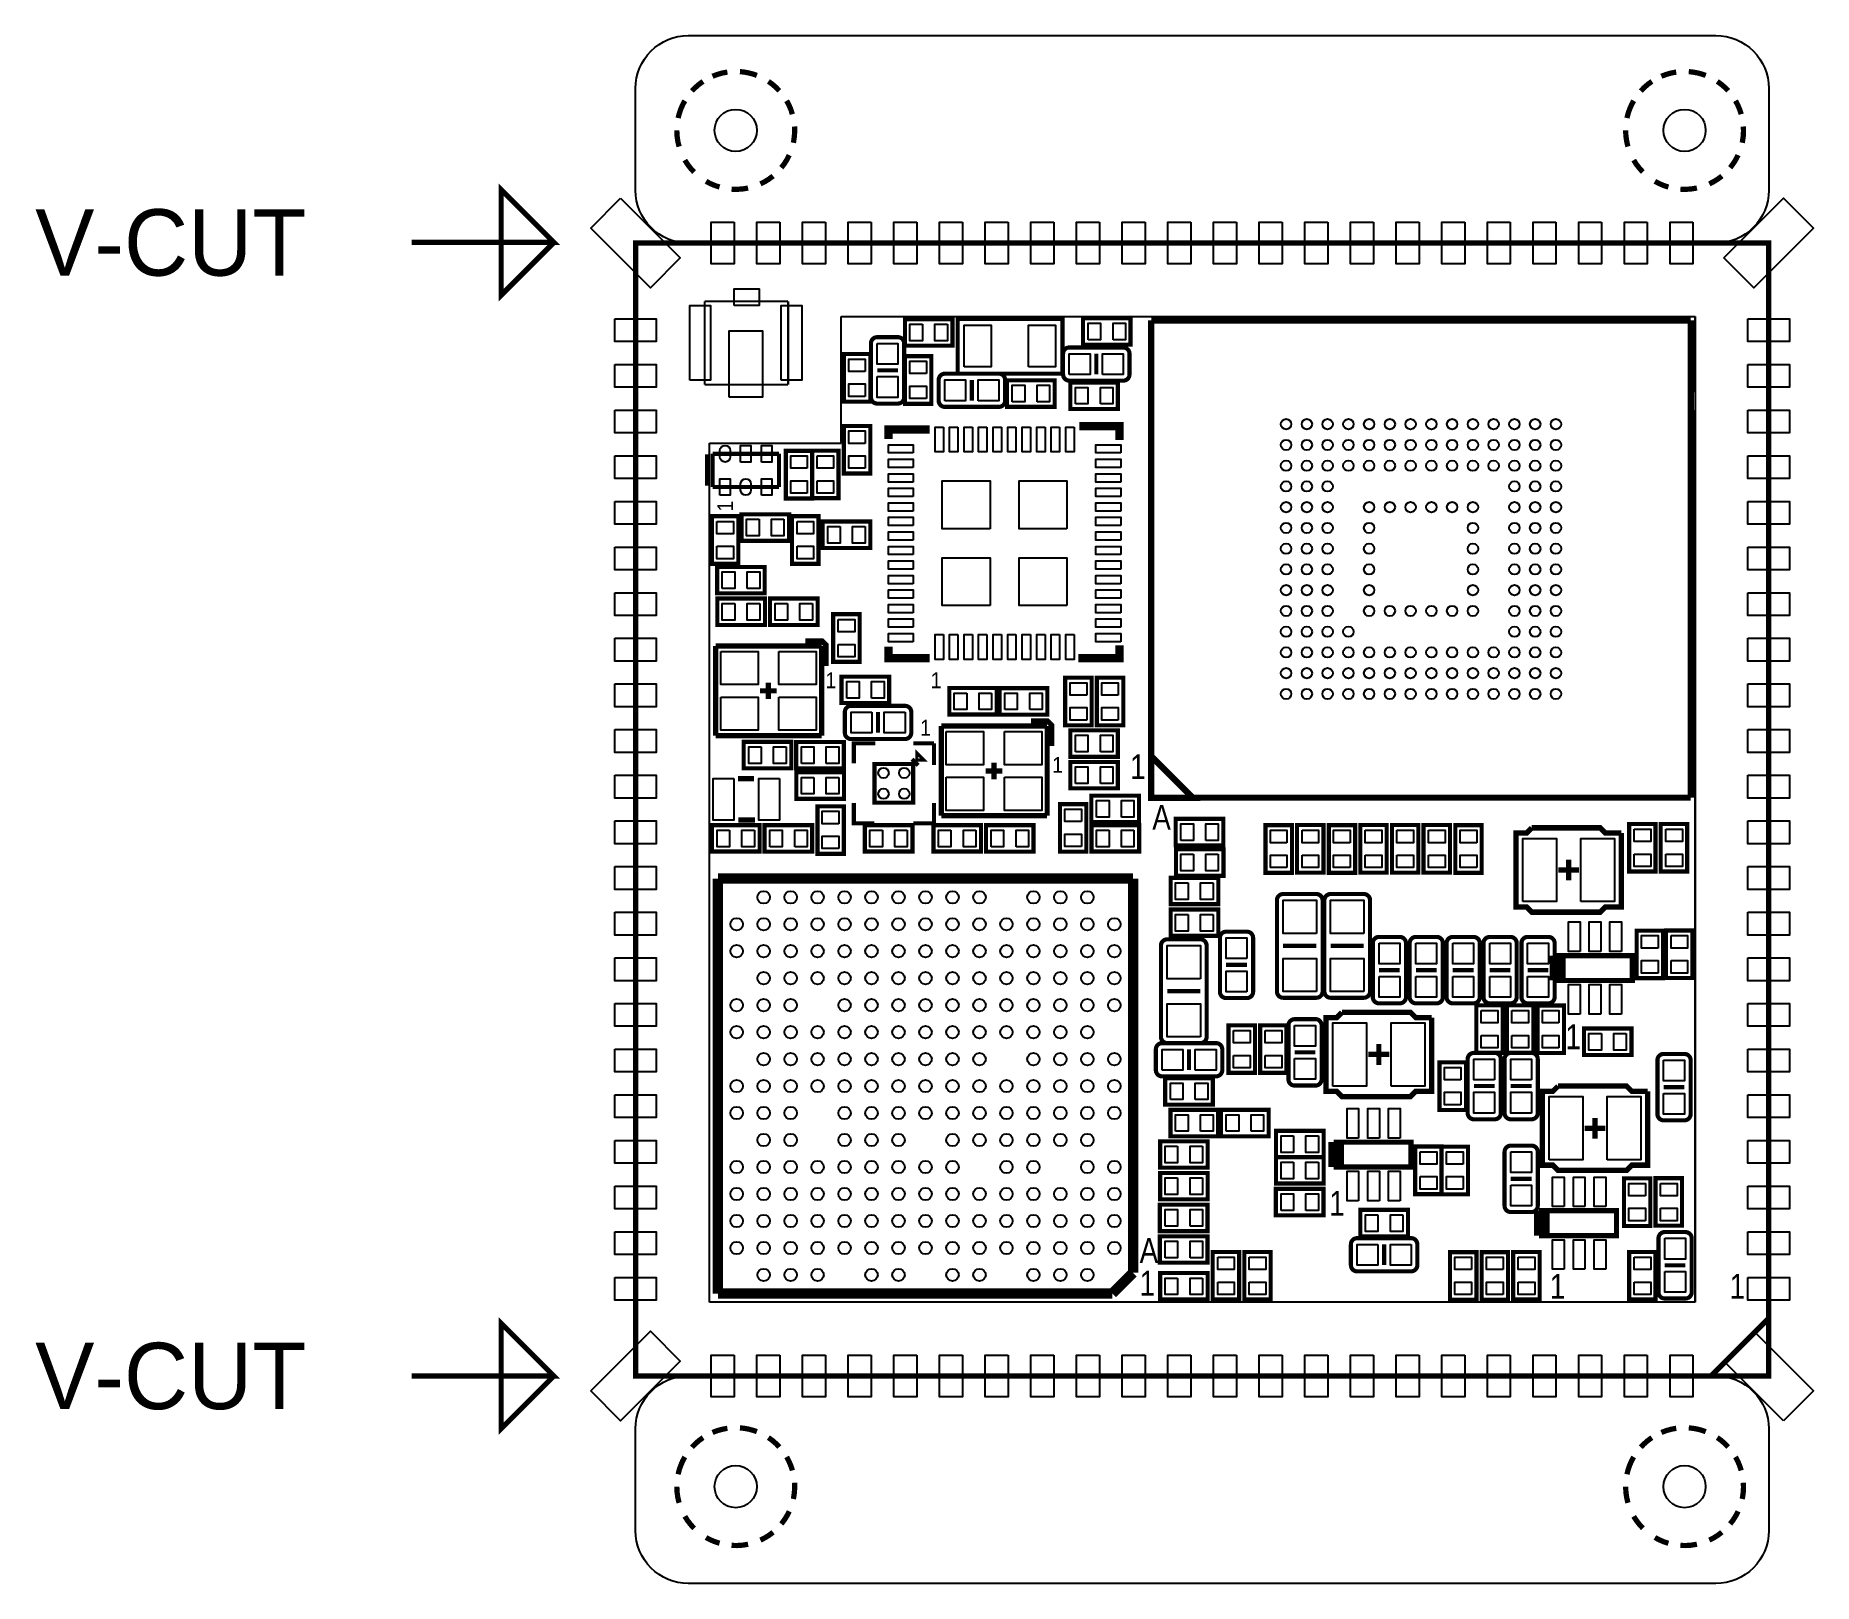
# Model space of a CAD drawing. Extents: x -14.5 to 28.4, y -5 to 32.3.
import ezdxf
from ezdxf.enums import TextEntityAlignment as Align

# ---------------------------------------------------------------- set-up
doc = ezdxf.new("R2010")
doc.units = 0
for name, color, linetype in [('BG_OUTLINE', 254, 'CONTINUOUS'), ('PG_SILKSCREEN_TOP', 85, 'CONTINUOUS'), ('PIN_TOP', 80, 'CONTINUOUS')]:
    doc.layers.add(name, color=color, linetype=linetype)

msp = doc.modelspace()

# ---------------------------------------------------------------- texts
at = {"layer": 'BG_OUTLINE'}
for p in [(-14.4653, 26.513917), (-14.4653, -0.8001)]:
    msp.add_text('V-CUT', height=1.6002, dxfattribs=at).set_placement(p)
at = {"layer": 'PG_SILKSCREEN_TOP', "width": 0.933333}
msp.add_text('1', height=0.381, rotation=90, dxfattribs=at).set_placement((2.3495, 20.828))
at = {"layer": 'PG_SILKSCREEN_TOP'}
for s, height, width, p in [('1', 0.381, 0.933333, (4.572, 16.5735)), ('1', 0.381, 0.933333, (10.0362, 14.533601)), ('1', 0.599999, 0.833333, (11.9158, 14.381201)), ('A', 0.599999, 0.833333, (12.4492, 13.162001)), ('1', 0.599999, 0.833333, (22.4028, 7.874)), ('1', 0.599999, 0.833333, (16.7132, 3.8608)), ('A', 0.599999, 0.833333, (12.1444, 2.722601)), ('1', 0.599999, 0.833333, (12.1444, 1.935201)), ('1', 0.599999, 0.833333, (22.025, 1.859001))]:
    msp.add_text(s, height=height, dxfattribs=dict(at, width=width)).set_placement(p)
for height, width, p in [(0.381, 0.933333, (7.239, 16.5735)), (0.381, 0.933333, (6.985, 15.4305)), (0.599999, 0.833333, (26.543, 1.859001))]:
    msp.add_text('1', height=height, dxfattribs=dict(at, width=width)).set_placement(p, align=Align.CENTER)

# ---------------------------------------------------------------- linework, layer by layer
at = {"layer": 'BG_OUTLINE'}
for points in [[(1.27, 32.299991), (26.030001, 32.299991, -0.414214), (27.300001, 31.029991), (27.300001, 28.570001, -0.414214), (26.030001, 27.300001), (1.27, 27.300001, -0.414214), (0, 28.570001), (0, 31.029991, -0.414214), (1.27, 32.299991)], [(1.27, 0), (26.030001, 0, -0.414214), (27.300001, -1.27), (27.300001, -3.72999, -0.414214), (26.030001, -4.99999), (1.27, -4.99999, -0.414214), (0, -3.72999), (0, -1.27, -0.414214), (1.27, 0)]]:
    msp.add_lwpolyline(points, format="xyb", dxfattribs=at)
at = {"layer": 'BG_OUTLINE', "const_width": 0.127}
for points in [[(-5.3975, 27.314017), (-1.9685, 27.314017), (-3.2385, 28.584017), (-3.2385, 26.044017), (-1.9685, 27.314017)], [(-5.3975, 0), (-1.9685, 0), (-3.2385, 1.27), (-3.2385, -1.27), (-1.9685, 0)]]:
    msp.add_lwpolyline(points, dxfattribs=at)
at = {"layer": 'BG_OUTLINE'}
msp.add_lwpolyline([(0, 27.300001), (27.300001, 27.300001), (27.300001, 0), (0, 0)], close=True, dxfattribs=at)
at = {"layer": 'PG_SILKSCREEN_TOP'}
for points, const_width in [([(2.212086, 31.419627, 0.065827), (1.853692, 31.319043)], 0.127), ([(2.922778, 31.339363, 0.074119), (2.514092, 31.430295)], 0.127), ([(25.072086, 31.419627, 0.065827), (24.713692, 31.319043)], 0.127), ([(25.782778, 31.339363, 0.074119), (25.374092, 31.430295)], 0.127), ([(1.6256, 31.195345, 0.062613), (1.35763, 30.963697)], 0.127), ([(3.463798, 30.969285, 0.061338), (3.200654, 31.195599)], 0.127), ([(24.4856, 31.195345, 0.062613), (24.21763, 30.963697)], 0.127), ([(26.323798, 30.969285, 0.061338), (26.060654, 31.195599)], 0.127), ([(1.186688, 30.729255, 0.079392), (1.02489, 30.311425)], 0.127), ([(3.77825, 30.404135, 0.062517), (3.639566, 30.729509)], 0.127), ([(24.046688, 30.729255, 0.079392), (23.88489, 30.311425)], 0.127), ([(26.63825, 30.404135, 0.062517), (26.499566, 30.729509)], 0.127), ([(0.993394, 30.013991, 0.069654), (1.048004, 29.624101)], 0.127), ([(3.81, 29.759991, 0.061689), (3.829812, 30.108479)], 0.127), ([(23.853394, 30.013991, 0.069654), (23.908004, 29.624101)], 0.127), ([(26.67, 29.759991, 0.061689), (26.689812, 30.108479)], 0.127), ([(3.801364, 29.716557, 0.007798), (3.81, 29.759991)], 0.127), ([(26.661364, 29.716557, 0.007798), (26.67, 29.759991)], 0.127), ([(1.186688, 29.298727, 0.064425), (1.409192, 29.010183)], 0.127), ([(3.511804, 29.114831, 0.063426), (3.702304, 29.418869)], 0.127), ([(24.046688, 29.298727, 0.064425), (24.269192, 29.010183)], 0.127), ([(26.371804, 29.114831, 0.063426), (26.562304, 29.418869)], 0.127), ([(1.697736, 28.787679, 0.062525), (2.02311, 28.648995)], 0.127), ([(3.008122, 28.724941, 0.063405), (3.31216, 28.915187)], 0.127), ([(24.557736, 28.787679, 0.062525), (24.88311, 28.648995)], 0.127), ([(25.868122, 28.724941, 0.063405), (26.17216, 28.915187)], 0.127), ([(2.311908, 28.597687, 0.0707), (2.710434, 28.625627)], 0.127), ([(25.171908, 28.597687, 0.0707), (25.570434, 28.625627)], 0.127), ([(5.670601, 23.581599), (5.670601, 24.881601, -0.414212), (5.8206, 25.031601)], 0.1), ([(6.3206, 25.031601, -0.414212), (6.470599, 24.881601)], 0.1), ([(6.470599, 24.881601), (6.470599, 23.581599, -0.414212), (6.3206, 23.431599)], 0.1), ([(10.299799, 24.633999, -0.414212), (10.449799, 24.783999)], 0.1), ([(10.449799, 24.783999), (11.749801, 24.783999, -0.414212), (11.899801, 24.633999)], 0.1), ([(11.899801, 24.633999), (11.899801, 24.134, -0.414212), (11.749801, 23.984001)], 0.1), ([(7.302599, 24.00154, -0.414212), (7.452599, 24.151539)], 0.1), ([(7.452599, 24.151539), (8.752601, 24.151539, -0.414212), (8.902601, 24.00154)], 0.1), ([(8.902601, 24.00154), (8.902601, 23.501541, -0.414212), (8.752601, 23.351541)], 0.1), ([(11.749801, 23.984001), (10.449799, 23.984001, -0.414212), (10.299799, 24.134)], 0.1), ([(6.3206, 23.431599), (5.8206, 23.431599, -0.414212), (5.670601, 23.581599)], 0.1), ([(8.752601, 23.351541), (7.452599, 23.351541, -0.414212), (7.302599, 23.501541)], 0.1), ([(5.041999, 15.498001), (5.041999, 15.997999, -0.414212), (5.191999, 16.147999)], 0.1), ([(5.191999, 16.147999), (6.492001, 16.147999, -0.414212), (6.642001, 15.997999)], 0.1), ([(6.492001, 15.348001), (5.191999, 15.348001, -0.414212), (5.041999, 15.498001)], 0.1), ([(6.642001, 15.498001, -0.414212), (6.492001, 15.348001)], 0.1), ([(15.602001, 11.6132, 0.414214), (15.452001, 11.4632)], 0.1), ([(16.551999, 9.2632), (16.551999, 11.4632, 0.414214), (16.401999, 11.6132)], 0.1), ([(16.745001, 11.6132, 0.414214), (16.595001, 11.4632)], 0.1), ([(17.694999, 9.2632), (17.694999, 11.4632, 0.414214), (17.544999, 11.6132)], 0.1), ([(15.452001, 11.4632), (15.452001, 9.2632, 0.414214), (15.602001, 9.1132)], 0.1), ([(16.595001, 11.4632), (16.595001, 9.2632, 0.414214), (16.745001, 9.1132)], 0.1), ([(14.078001, 9.255999), (14.078001, 10.556001, -0.414212), (14.228001, 10.706001)], 0.1), ([(14.228001, 10.706001), (14.727999, 10.706001, -0.414212), (14.877999, 10.556001)], 0.1), ([(12.808001, 10.521, 0.414214), (12.658001, 10.371)], 0.1), ([(12.658001, 10.371), (12.658001, 8.171, 0.414214), (12.808001, 8.021)], 0.1), ([(13.757999, 8.171), (13.757999, 10.371, 0.414214), (13.607999, 10.521)], 0.1), ([(14.877999, 10.556001), (14.877999, 9.255999, -0.414212), (14.727999, 9.105999)], 0.1), ([(17.761001, 9.128999), (17.761001, 10.429001, -0.414212), (17.911001, 10.579001)], 0.1), ([(18.410999, 10.579001, -0.414212), (18.560999, 10.429001)], 0.1), ([(18.560999, 10.429001), (18.560999, 9.128999, -0.414212), (18.410999, 8.978999)], 0.1), ([(18.650001, 9.128999), (18.650001, 10.429001, -0.414212), (18.8, 10.579001)], 0.1), ([(19.299999, 10.579001, -0.414212), (19.449999, 10.429001)], 0.1), ([(19.449999, 10.429001), (19.449999, 9.128999, -0.414212), (19.299999, 8.978999)], 0.1), ([(19.539001, 9.128999), (19.539001, 10.429001, -0.414212), (19.689, 10.579001)], 0.1), ([(20.188999, 10.579001, -0.414212), (20.338999, 10.429001)], 0.1), ([(20.338999, 10.429001), (20.338999, 9.128999, -0.414212), (20.188999, 8.978999)], 0.1), ([(20.428001, 9.128999), (20.428001, 10.429001, -0.414212), (20.578, 10.579001)], 0.1), ([(21.077999, 10.579001, -0.414212), (21.227999, 10.429001)], 0.1), ([(21.227999, 10.429001), (21.227999, 9.128999, -0.414212), (21.077999, 8.978999)], 0.1), ([(21.342401, 9.128999), (21.342401, 10.429001, -0.414212), (21.4924, 10.579001)], 0.1), ([(21.992399, 10.579001, -0.414212), (22.142399, 10.429001)], 0.1), ([(22.142399, 10.429001), (22.142399, 9.128999, -0.414212), (21.992399, 8.978999)], 0.1), ([(14.228001, 9.105999, -0.414212), (14.078001, 9.255999)], 0.1), ([(15.602001, 9.1132), (16.401999, 9.1132, 0.414214), (16.551999, 9.2632)], 0.1), ([(16.745001, 9.1132), (17.544999, 9.1132, 0.414214), (17.694999, 9.2632)], 0.1), ([(18.410999, 8.978999), (17.911001, 8.978999, -0.414212), (17.761001, 9.128999)], 0.1), ([(19.299999, 8.978999), (18.8, 8.978999, -0.414212), (18.650001, 9.128999)], 0.1), ([(20.188999, 8.978999), (19.689, 8.978999, -0.414212), (19.539001, 9.128999)], 0.1), ([(21.077999, 8.978999), (20.578, 8.978999, -0.414212), (20.428001, 9.128999)], 0.1), ([(21.992399, 8.978999), (21.4924, 8.978999, -0.414212), (21.342401, 9.128999)], 0.1), ([(15.729001, 7.147799), (15.729001, 8.447801, -0.414212), (15.879001, 8.597801)], 0.1), ([(16.378999, 8.597801, -0.414212), (16.528999, 8.447801)], 0.1), ([(12.808001, 8.021), (13.607999, 8.021, 0.414214), (13.757999, 8.171)], 0.1), ([(16.528999, 8.447801), (16.528999, 7.147799, -0.414212), (16.378999, 6.997799)], 0.1), ([(12.534999, 7.869999, -0.414212), (12.684999, 8.019999)], 0.1), ([(12.684999, 8.019999), (13.985001, 8.019999, -0.414212), (14.135001, 7.869999)], 0.1), ([(14.135001, 7.869999), (14.135001, 7.370001, -0.414212), (13.985001, 7.220001)], 0.1), ([(20.047001, 6.334999), (20.047001, 7.635001, -0.414212), (20.197001, 7.785001)], 0.1), ([(20.197001, 7.785001), (20.696999, 7.785001, -0.414212), (20.846999, 7.635001)], 0.1), ([(20.936001, 6.334999), (20.936001, 7.635001, -0.414212), (21.086001, 7.785001)], 0.1), ([(21.086001, 7.785001), (21.586, 7.785001, -0.414212), (21.735999, 7.635001)], 0.1), ([(24.619001, 6.309599), (24.619001, 7.609601, -0.414212), (24.769001, 7.759601)], 0.1), ([(25.269, 7.759601, -0.414212), (25.418999, 7.609601)], 0.1), ([(13.985001, 7.220001), (12.684999, 7.220001, -0.414212), (12.534999, 7.370001)], 0.1), ([(20.846999, 7.635001), (20.846999, 6.334999, -0.414212), (20.696999, 6.184999)], 0.1), ([(21.735999, 7.635001), (21.735999, 6.334999, -0.414212), (21.586, 6.184999)], 0.1), ([(25.418999, 7.609601), (25.418999, 6.309599, -0.414212), (25.269, 6.159599)], 0.1), ([(16.378999, 6.997799), (15.879001, 6.997799, -0.414212), (15.729001, 7.147799)], 0.1), ([(20.197001, 6.184999, -0.414212), (20.047001, 6.334999)], 0.1), ([(21.086001, 6.184999, -0.414212), (20.936001, 6.334999)], 0.1), ([(25.269, 6.159599), (24.769001, 6.159599, -0.414212), (24.619001, 6.309599)], 0.1), ([(20.936001, 4.099799), (20.936001, 5.399801, -0.414212), (21.086001, 5.549801)], 0.1), ([(21.586, 5.549801, -0.414212), (21.735999, 5.399801)], 0.1), ([(21.735999, 5.399801), (21.735999, 4.099799, -0.414212), (21.586, 3.949799)], 0.1), ([(21.586, 3.949799), (21.086001, 3.949799, -0.414212), (20.936001, 4.099799)], 0.1), ([(24.644401, 2.016999), (24.644401, 3.317001, -0.414212), (24.7944, 3.467001)], 0.1), ([(25.294399, 3.467001, -0.414212), (25.444399, 3.317001)], 0.1), ([(17.233999, 2.671), (17.233999, 3.170999, -0.414212), (17.383999, 3.320999)], 0.1), ([(17.383999, 3.320999), (18.684001, 3.320999, -0.414212), (18.834001, 3.170999)], 0.1), ([(25.444399, 3.317001), (25.444399, 2.016999, -0.414212), (25.294399, 1.866999)], 0.1), ([(18.684001, 2.521001), (17.383999, 2.521001, -0.414212), (17.233999, 2.671)], 0.1), ([(18.834001, 2.671, -0.414212), (18.684001, 2.521001)], 0.1), ([(25.294399, 1.866999), (24.7944, 1.866999, -0.414212), (24.644401, 2.016999)], 0.1), ([(2.212086, -1.261364, 0.065827), (1.853692, -1.361948)], 0.127), ([(2.922778, -1.341628, 0.074119), (2.514092, -1.250696)], 0.127), ([(25.072086, -1.261364, 0.065827), (24.713692, -1.361948)], 0.127), ([(25.782778, -1.341628, 0.074119), (25.374092, -1.250696)], 0.127), ([(1.6256, -1.485646, 0.062613), (1.35763, -1.717294)], 0.127), ([(3.463798, -1.711706, 0.061338), (3.200654, -1.485392)], 0.127), ([(24.4856, -1.485646, 0.062613), (24.21763, -1.717294)], 0.127), ([(26.323798, -1.711706, 0.061338), (26.060654, -1.485392)], 0.127), ([(1.186688, -1.951736, 0.079392), (1.02489, -2.369566)], 0.127), ([(3.77825, -2.276856, 0.062517), (3.639566, -1.951482)], 0.127), ([(24.046688, -1.951736, 0.079392), (23.88489, -2.369566)], 0.127), ([(26.63825, -2.276856, 0.062517), (26.499566, -1.951482)], 0.127), ([(3.81, -2.921, 0.061689), (3.829812, -2.572512)], 0.127), ([(26.67, -2.921, 0.061689), (26.689812, -2.572512)], 0.127), ([(0.993394, -2.667, 0.069654), (1.048004, -3.05689)], 0.127), ([(3.801364, -2.964434, 0.007798), (3.81, -2.921)], 0.127), ([(23.853394, -2.667, 0.069654), (23.908004, -3.05689)], 0.127), ([(26.661364, -2.964434, 0.007798), (26.67, -2.921)], 0.127), ([(1.186688, -3.382264, 0.064425), (1.409192, -3.670808)], 0.127), ([(3.511804, -3.56616, 0.063426), (3.702304, -3.262122)], 0.127), ([(24.046688, -3.382264, 0.064425), (24.269192, -3.670808)], 0.127), ([(26.371804, -3.56616, 0.063426), (26.562304, -3.262122)], 0.127), ([(1.697736, -3.893312, 0.062525), (2.02311, -4.031996)], 0.127), ([(3.008122, -3.95605, 0.063405), (3.31216, -3.765804)], 0.127), ([(24.557736, -3.893312, 0.062525), (24.88311, -4.031996)], 0.127), ([(25.868122, -3.95605, 0.063405), (26.17216, -3.765804)], 0.127), ([(2.311908, -4.083304, 0.0707), (2.710434, -4.055364)], 0.127), ([(25.171908, -4.083304, 0.0707), (25.570434, -4.055364)], 0.127)]:
    msp.add_lwpolyline(points, format="xyb", dxfattribs=dict(at, const_width=const_width))
for points, const_width in [([(27.300001, 0), (0, 0), (0, 27.300001), (27.300001, 27.300001), (27.300001, 0)], 0.13), ([(1.665961, 23.887049), (1.665961, 25.896951)], 0.051562), ([(1.665961, 25.896951), (3.675863, 25.896951)], 0.051562), ([(3.675863, 25.896951), (3.675863, 23.887049)], 0.051562), ([(7.637196, 25.465989), (6.490208, 25.465989), (6.490208, 24.829008), (7.637196, 24.829008), (7.637196, 25.465989)], 0.1), ([(7.957007, 24.151336), (10.286009, 24.151336), (10.286009, 25.47333), (7.757998, 25.47333), (7.757998, 24.153343), (8.079994, 24.153343)], 0.1), ([(10.777804, 24.851411), (11.924792, 24.851411), (11.924792, 25.488392), (10.777804, 25.488392), (10.777804, 24.851411)], 0.1), ([(12.423, 25.435001), (25.423, 25.435001)], 0.15), ([(12.423, 14.934999), (12.423, 25.435001)], 0.15), ([(25.423, 25.435001), (25.423, 13.934999)], 0.15), ([(25.423, 23.703303), (25.423, 25.435001)], 0.15), ([(5.8206, 25.031601), (6.3206, 25.031601)], 0.1), ([(5.653989, 23.477804), (5.653989, 24.624792), (5.017008, 24.624792), (5.017008, 23.477804), (5.653989, 23.477804)], 0.1), ([(7.127189, 23.427004), (7.127189, 24.573992), (6.490208, 24.573992), (6.490208, 23.427004), (7.127189, 23.427004)], 0.1), ([(10.299799, 24.134), (10.299799, 24.633999)], 0.1), ([(11.0998, 24.633999), (11.0998, 24.134)], 0.1), ([(6.3206, 24.2316), (5.8206, 24.2316)], 0.1), ([(7.302599, 23.501541), (7.302599, 24.00154)], 0.1), ([(8.1026, 24.00154), (8.1026, 23.501541)], 0.1), ([(8.949004, 23.352811), (10.095992, 23.352811), (10.095992, 23.989792), (8.949004, 23.989792), (8.949004, 23.352811)], 0.1), ([(10.473004, 23.302011), (11.619992, 23.302011), (11.619992, 23.938992), (10.473004, 23.938992), (10.473004, 23.302011)], 0.1), ([(3.675863, 23.887049), (1.665961, 23.887049)], 0.051562), ([(25.423, 13.934999), (25.423, 23.272984)], 0.15), ([(5.653989, 21.746007), (5.653989, 22.892995), (5.017008, 22.892995), (5.017008, 21.746007), (5.653989, 21.746007)], 0.1), ([(6.096, 22.5806), (6.096, 22.8092), (7.0866, 22.8092)], 0.2), ([(11.6586, 22.5552), (11.6586, 22.8854), (10.6934, 22.8854)], 0.2), ([(4.256989, 21.146008), (4.256989, 22.292996), (3.620008, 22.292996), (3.620008, 21.146008), (4.256989, 21.146008)], 0.1), ([(4.252011, 22.298), (4.252011, 21.151012), (4.888992, 21.151012), (4.888992, 22.298), (4.252011, 22.298)], 0.1), ([(1.725803, 22.206991), (1.725803, 21.457006)], 0.1), ([(1.8558, 22.222003), (3.455797, 22.222003)], 0.1), ([(1.8558, 21.422004), (1.8558, 22.222003)], 0.1), ([(3.455797, 22.222003), (3.455797, 21.422004)], 0.1), ([(3.455797, 21.422004), (1.8558, 21.422004)], 0.1), ([(1.839011, 20.718196), (1.839011, 19.571208), (2.475992, 19.571208), (2.475992, 20.718196), (1.839011, 20.718196)], 0.1), ([(3.700196, 20.762189), (2.553208, 20.762189), (2.553208, 20.125207), (3.700196, 20.125207), (3.700196, 20.762189)], 0.1), ([(3.769411, 20.718196), (3.769411, 19.571208), (4.406392, 19.571208), (4.406392, 20.718196), (3.769411, 20.718196)], 0.1), ([(5.655996, 20.589189), (4.509008, 20.589189), (4.509008, 19.952208), (5.655996, 19.952208), (5.655996, 20.589189)], 0.1), ([(1.964004, 18.857011), (3.110992, 18.857011), (3.110992, 19.493992), (1.964004, 19.493992), (1.964004, 18.857011)], 0.1), ([(3.115996, 18.734989), (1.969008, 18.734989), (1.969008, 18.098008), (3.115996, 18.098008), (3.115996, 18.734989)], 0.1), ([(4.385996, 18.734989), (3.239008, 18.734989), (3.239008, 18.098008), (4.385996, 18.098008), (4.385996, 18.734989)], 0.1), ([(4.760011, 18.355996), (4.760011, 17.209008), (5.396992, 17.209008), (5.396992, 18.355996), (4.760011, 18.355996)], 0.1), ([(4.480306, 17.590008), (1.9304, 17.590008)], 0.127), ([(1.9304, 17.590008), (1.9304, 15.429992)], 0.127), ([(4.090416, 17.709896), (4.490466, 17.709896), (4.590288, 17.610074), (4.590288, 17.109948)], 0.127), ([(4.480306, 15.429992), (4.480306, 17.590008)], 0.127), ([(6.096, 17.5768), (6.096, 17.2974), (7.0866, 17.2974)], 0.2), ([(11.6586, 17.6022), (11.6586, 17.2974), (10.668, 17.2974)], 0.2), ([(3.2004, 16.310102), (3.2004, 16.709898)], 0.127), ([(4.961204, 16.215411), (6.108192, 16.215411), (6.108192, 16.852392), (4.961204, 16.852392), (4.961204, 16.215411)], 0.1), ([(10.987989, 15.680004), (10.987989, 16.826992), (10.351008, 16.826992), (10.351008, 15.680004), (10.987989, 15.680004)], 0.1), ([(11.749989, 15.680004), (11.749989, 16.826992), (11.113008, 16.826992), (11.113008, 15.680004), (11.749989, 15.680004)], 0.1), ([(3.400298, 16.51), (3.000502, 16.51)], 0.127), ([(8.703996, 16.575989), (7.557008, 16.575989), (7.557008, 15.939008), (8.703996, 15.939008), (8.703996, 16.575989)], 0.1), ([(8.771204, 15.936011), (9.918192, 15.936011), (9.918192, 16.572992), (8.771204, 16.572992), (8.771204, 15.936011)], 0.1), ([(5.842, 15.498001), (5.842, 15.997999)], 0.1), ([(6.642001, 15.997999), (6.642001, 15.498001)], 0.1), ([(1.9304, 15.429992), (3.010408, 15.429992)], 0.127), ([(3.010408, 15.429992), (4.480306, 15.429992)], 0.127), ([(9.915906, 15.659608), (7.366, 15.659608)], 0.127), ([(7.366, 15.659608), (7.366, 13.499592)], 0.127), ([(9.526016, 15.779496), (9.926066, 15.779496), (10.025888, 15.679674), (10.025888, 15.179548)], 0.127), ([(9.915906, 13.499592), (9.915906, 15.659608)], 0.127), ([(10.473004, 14.920011), (11.619992, 14.920011), (11.619992, 15.556992), (10.473004, 15.556992), (10.473004, 14.920011)], 0.1), ([(3.750996, 15.280589), (2.604008, 15.280589), (2.604008, 14.643608), (3.750996, 14.643608), (3.750996, 15.280589)], 0.1), ([(3.869004, 14.640611), (5.015992, 14.640611), (5.015992, 15.277592), (3.869004, 15.277592), (3.869004, 14.640611)], 0.1), ([(5.258001, 14.759798), (5.258001, 15.244798), (5.773001, 15.244798)], 0.1), ([(6.692999, 15.244798), (7.187999, 15.244798)], 0.1), ([(6.7894, 14.983498), (6.916699, 14.856198), (6.7894, 14.856198), (6.7894, 14.983498)], 0.1), ([(7.187999, 15.244798), (7.187999, 14.719798)], 0.1), ([(5.020996, 14.543989), (3.874008, 14.543989), (3.874008, 13.907008), (5.020996, 13.907008), (5.020996, 14.543989)], 0.1), ([(6.688, 14.744799), (6.688, 13.814798), (5.758, 13.814798), (5.758, 14.744799), (6.688, 14.744799)], 0.1), ([(6.658, 14.864799), (6.808, 14.714799)], 0.1), ([(8.835898, 14.5796), (8.436102, 14.5796)], 0.127), ([(8.636, 14.379702), (8.636, 14.779498)], 0.127), ([(10.473004, 14.158011), (11.619992, 14.158011), (11.619992, 14.794992), (10.473004, 14.794992), (10.473004, 14.158011)], 0.1), ([(2.4692, 14.393799), (2.854701, 14.393799)], 0.127), ([(5.018989, 12.581204), (5.018989, 13.728192), (4.382008, 13.728192), (4.382008, 12.581204), (5.018989, 12.581204)], 0.1), ([(5.753001, 13.314799), (5.258001, 13.314799), (5.258001, 13.8098)], 0.1), ([(7.187999, 13.8098), (7.187999, 13.314799), (6.692999, 13.314799)], 0.1), ([(10.860989, 12.632004), (10.860989, 13.778992), (10.224008, 13.778992), (10.224008, 12.632004), (10.860989, 12.632004)], 0.1), ([(10.981004, 13.345211), (12.127992, 13.345211), (12.127992, 13.982192), (10.981004, 13.982192), (10.981004, 13.345211)], 0.1), ([(25.423, 13.934999), (13.423001, 13.934999)], 0.15), ([(2.988996, 13.273989), (1.842008, 13.273989), (1.842008, 12.637008), (2.988996, 12.637008), (2.988996, 13.273989)], 0.1), ([(2.878399, 13.393801), (2.4789, 13.393801)], 0.127), ([(3.107004, 12.634011), (4.253992, 12.634011), (4.253992, 13.270992), (3.107004, 13.270992), (3.107004, 12.634011)], 0.1), ([(6.671996, 13.273989), (5.525008, 13.273989), (5.525008, 12.637008), (6.671996, 12.637008), (6.671996, 13.273989)], 0.1), ([(8.322996, 13.273989), (7.176008, 13.273989), (7.176008, 12.637008), (8.322996, 12.637008), (8.322996, 13.273989)], 0.1), ([(7.366, 13.499592), (8.446008, 13.499592)], 0.127), ([(8.446008, 13.499592), (9.915906, 13.499592)], 0.127), ([(8.441004, 12.634011), (9.587992, 12.634011), (9.587992, 13.270992), (8.441004, 13.270992), (8.441004, 12.634011)], 0.1), ([(12.132996, 13.273989), (10.986008, 13.273989), (10.986008, 12.637008), (12.132996, 12.637008), (12.132996, 13.273989)], 0.1), ([(13.013004, 12.786411), (14.159992, 12.786411), (14.159992, 13.423392), (13.013004, 13.423392), (13.013004, 12.786411)], 0.1), ([(15.813989, 12.124004), (15.813989, 13.270992), (15.177008, 13.270992), (15.177008, 12.124004), (15.813989, 12.124004)], 0.1), ([(15.936011, 13.275996), (15.936011, 12.129008), (16.572992, 12.129008), (16.572992, 13.275996), (15.936011, 13.275996)], 0.1), ([(17.337989, 12.124004), (17.337989, 13.270992), (16.701008, 13.270992), (16.701008, 12.124004), (17.337989, 12.124004)], 0.1), ([(17.460011, 13.275996), (17.460011, 12.129008), (18.096992, 12.129008), (18.096992, 13.275996), (17.460011, 13.275996)], 0.1), ([(18.222011, 13.275996), (18.222011, 12.129008), (18.858992, 12.129008), (18.858992, 13.275996), (18.222011, 13.275996)], 0.1), ([(18.984011, 13.275996), (18.984011, 12.129008), (19.620992, 12.129008), (19.620992, 13.275996), (18.984011, 13.275996)], 0.1), ([(20.385989, 12.124004), (20.385989, 13.270992), (19.749008, 13.270992), (19.749008, 12.124004), (20.385989, 12.124004)], 0.1), ([(23.937011, 13.301396), (23.937011, 12.154408), (24.573992, 12.154408), (24.573992, 13.301396), (23.937011, 13.301396)], 0.1), ([(24.699011, 13.301396), (24.699011, 12.154408), (25.335992, 12.154408), (25.335992, 13.301396), (24.699011, 13.301396)], 0.1), ([(23.749, 13.081), (23.749, 11.303), (23.368, 11.303), (23.241, 11.176), (21.59, 11.176), (21.463, 11.303), (21.209, 11.303), (21.209, 13.081), (21.463, 13.081), (21.59, 13.208)], 0.130048), ([(21.59, 13.208), (23.241, 13.208), (23.368, 13.081), (23.749, 13.081)], 0.130048), ([(14.164996, 12.689789), (13.018008, 12.689789), (13.018008, 12.052808), (14.164996, 12.052808), (14.164996, 12.689789)], 0.1), ([(22.479, 12.441936), (22.479, 11.942064)], 0.127), ([(1.985, 1.985), (1.985, 11.985)], 0.249999), ([(1.985, 11.985), (11.985, 11.985)], 0.249999), ([(1.985, 8.725652), (1.985, 11.985)], 0.249999), ([(11.985, 11.985), (11.985, 2.484999)], 0.249999), ([(14.037996, 12.003989), (12.891008, 12.003989), (12.891008, 11.367008), (14.037996, 11.367008), (14.037996, 12.003989)], 0.1), ([(22.229064, 12.192), (22.728936, 12.192)], 0.127), ([(16.401999, 11.6132), (15.602001, 11.6132)], 0.1), ([(17.544999, 11.6132), (16.745001, 11.6132)], 0.1), ([(14.037996, 11.241989), (12.891008, 11.241989), (12.891008, 10.605008), (14.037996, 10.605008), (14.037996, 11.241989)], 0.1), ([(24.754789, 9.584004), (24.754789, 10.730992), (24.117808, 10.730992), (24.117808, 9.584004), (24.754789, 9.584004)], 0.1), ([(24.826011, 10.735996), (24.826011, 9.589008), (25.462992, 9.589008), (25.462992, 10.735996), (24.826011, 10.735996)], 0.1), ([(13.607999, 10.521), (12.808001, 10.521)], 0.1), ([(15.602001, 10.3632), (16.401999, 10.3632)], 0.1), ([(16.745001, 10.3632), (17.544999, 10.3632)], 0.1), ([(17.911001, 10.579001), (18.410999, 10.579001)], 0.1), ([(18.8, 10.579001), (19.299999, 10.579001)], 0.1), ([(19.689, 10.579001), (20.188999, 10.579001)], 0.1), ([(20.578, 10.579001), (21.077999, 10.579001)], 0.1), ([(21.4924, 10.579001), (21.992399, 10.579001)], 0.1), ([(22.214078, 10.129774), (22.214078, 9.529826)], 0.381), ([(14.228001, 9.906), (14.727999, 9.906)], 0.1), ([(24.013922, 10.129774), (22.214078, 10.129774), (22.214078, 9.529826), (24.013922, 9.529826), (24.013922, 10.129774)], 0.127), ([(18.410999, 9.779), (17.911001, 9.779)], 0.1), ([(19.299999, 9.779), (18.8, 9.779)], 0.1), ([(20.188999, 9.779), (19.689, 9.779)], 0.1), ([(21.077999, 9.779), (20.578, 9.779)], 0.1), ([(21.992399, 9.779), (21.4924, 9.779)], 0.1), ([(12.808001, 9.271), (13.607999, 9.271)], 0.1), ([(14.727999, 9.105999), (14.228001, 9.105999)], 0.1), ([(15.879001, 8.597801), (16.378999, 8.597801)], 0.1), ([(19.177, 8.636), (19.177, 6.858), (18.796, 6.858), (18.669, 6.731), (17.018, 6.731), (16.891, 6.858), (16.637, 6.858), (16.637, 8.636), (16.891, 8.636), (17.018, 8.763)], 0.130048), ([(17.018, 8.763), (18.669, 8.763), (18.796, 8.636), (19.177, 8.636)], 0.130048), ([(20.254011, 8.932596), (20.254011, 7.785608), (20.890992, 7.785608), (20.890992, 8.932596), (20.254011, 8.932596)], 0.1), ([(20.990611, 8.932596), (20.990611, 7.785608), (21.627592, 7.785608), (21.627592, 8.932596), (20.990611, 8.932596)], 0.1), ([(22.367189, 7.780604), (22.367189, 8.927592), (21.730208, 8.927592), (21.730208, 7.780604), (22.367189, 7.780604)], 0.1), ([(14.285011, 8.449996), (14.285011, 7.303008), (14.921992, 7.303008), (14.921992, 8.449996), (14.285011, 8.449996)], 0.1), ([(15.047011, 8.449996), (15.047011, 7.303008), (15.683992, 7.303008), (15.683992, 8.449996), (15.047011, 8.449996)], 0.1), ([(23.994796, 8.371789), (22.847808, 8.371789), (22.847808, 7.734808), (23.994796, 7.734808), (23.994796, 8.371789)], 0.1), ([(1.985, 1.985), (1.985, 7.640221)], 0.249999), ([(12.534999, 7.370001), (12.534999, 7.869999)], 0.1), ([(13.335, 7.869999), (13.335, 7.370001)], 0.1), ([(16.378999, 7.7978), (15.879001, 7.7978)], 0.1), ([(17.657064, 7.747), (18.156936, 7.747)], 0.127), ([(17.907, 7.996936), (17.907, 7.497064)], 0.127), ([(24.769001, 7.759601), (25.269, 7.759601)], 0.1), ([(20.004989, 6.409004), (20.004989, 7.555992), (19.368008, 7.555992), (19.368008, 6.409004), (20.004989, 6.409004)], 0.1), ([(12.759004, 6.538011), (13.905992, 6.538011), (13.905992, 7.174992), (12.759004, 7.174992), (12.759004, 6.538011)], 0.1), ([(20.197001, 6.985), (20.696999, 6.985)], 0.1), ([(21.086001, 6.985), (21.586, 6.985)], 0.1), ([(24.384, 6.858), (24.384, 5.08), (24.003, 5.08), (23.876, 4.953), (22.225, 4.953), (22.098, 5.08), (21.844, 5.08), (21.844, 6.858), (22.098, 6.858), (22.225, 6.985)], 0.130048), ([(22.225, 6.985), (23.876, 6.985), (24.003, 6.858), (24.384, 6.858)], 0.130048), ([(25.269, 6.9596), (24.769001, 6.9596)], 0.1), ([(12.886004, 5.776011), (14.032992, 5.776011), (14.032992, 6.412992), (12.886004, 6.412992), (12.886004, 5.776011)], 0.1), ([(14.105204, 5.776011), (15.252192, 5.776011), (15.252192, 6.412992), (14.105204, 6.412992), (14.105204, 5.776011)], 0.1), ([(20.696999, 6.184999), (20.197001, 6.184999)], 0.1), ([(21.586, 6.184999), (21.086001, 6.184999)], 0.1), ([(22.864064, 5.969), (23.363936, 5.969)], 0.127), ([(23.114, 6.218936), (23.114, 5.719064)], 0.127), ([(13.783996, 5.653989), (12.637008, 5.653989), (12.637008, 5.017008), (13.783996, 5.017008), (13.783996, 5.653989)], 0.1), ([(16.577996, 5.907989), (15.431008, 5.907989), (15.431008, 5.271008), (16.577996, 5.271008), (16.577996, 5.907989)], 0.1), ([(16.880078, 5.633974), (16.880078, 5.034026)], 0.381), ([(18.679922, 5.633974), (16.880078, 5.633974), (16.880078, 5.034026), (18.679922, 5.034026), (18.679922, 5.633974)], 0.127), ([(18.780811, 5.528996), (18.780811, 4.382008), (19.417792, 4.382008), (19.417792, 5.528996), (18.780811, 5.528996)], 0.1), ([(20.055789, 4.377004), (20.055789, 5.523992), (19.418808, 5.523992), (19.418808, 4.377004), (20.055789, 4.377004)], 0.1), ([(21.086001, 5.549801), (21.586, 5.549801)], 0.1), ([(16.577996, 5.272989), (15.431008, 5.272989), (15.431008, 4.636008), (16.577996, 4.636008), (16.577996, 5.272989)], 0.1), ([(13.783996, 4.891989), (12.637008, 4.891989), (12.637008, 4.255008), (13.783996, 4.255008), (13.783996, 4.891989)], 0.1), ([(21.586, 4.7498), (21.086001, 4.7498)], 0.1), ([(24.449989, 3.615004), (24.449989, 4.761992), (23.813008, 4.761992), (23.813008, 3.615004), (24.449989, 3.615004)], 0.1), ([(24.572011, 4.766996), (24.572011, 3.620008), (25.208992, 3.620008), (25.208992, 4.766996), (24.572011, 4.766996)], 0.1), ([(15.426004, 3.871011), (16.572992, 3.871011), (16.572992, 4.507992), (15.426004, 4.507992), (15.426004, 3.871011)], 0.1), ([(12.632004, 3.490011), (13.778992, 3.490011), (13.778992, 4.126992), (12.632004, 4.126992), (12.632004, 3.490011)], 0.1), ([(18.609996, 4.002989), (17.463008, 4.002989), (17.463008, 3.366008), (18.609996, 3.366008), (18.609996, 4.002989)], 0.1), ([(21.833078, 3.982974), (21.833078, 3.383026)], 0.381), ([(23.632922, 3.982974), (21.833078, 3.982974), (21.833078, 3.383026), (23.632922, 3.383026), (23.632922, 3.982974)], 0.127), ([(24.7944, 3.467001), (25.294399, 3.467001)], 0.1), ([(12.632004, 2.728011), (13.778992, 2.728011), (13.778992, 3.364992), (12.632004, 3.364992), (12.632004, 2.728011)], 0.1), ([(13.904011, 2.988996), (13.904011, 1.842008), (14.540992, 1.842008), (14.540992, 2.988996), (13.904011, 2.988996)], 0.1), ([(14.666011, 2.988996), (14.666011, 1.842008), (15.302992, 1.842008), (15.302992, 2.988996), (14.666011, 2.988996)], 0.1), ([(18.034, 2.671), (18.034, 3.170999)], 0.1), ([(18.834001, 3.170999), (18.834001, 2.671)], 0.1), ([(20.258989, 1.837004), (20.258989, 2.983992), (19.622008, 2.983992), (19.622008, 1.837004), (20.258989, 1.837004)], 0.1), ([(21.020989, 1.837004), (21.020989, 2.983992), (20.384008, 2.983992), (20.384008, 1.837004), (21.020989, 1.837004)], 0.1), ([(21.143011, 2.988996), (21.143011, 1.842008), (21.779992, 1.842008), (21.779992, 2.988996), (21.143011, 2.988996)], 0.1), ([(23.937011, 2.988996), (23.937011, 1.842008), (24.573992, 1.842008), (24.573992, 2.988996), (23.937011, 2.988996)], 0.1), ([(11.985, 2.484999), (11.485001, 1.985)], 0.249999), ([(25.294399, 2.667), (24.7944, 2.667)], 0.1), ([(13.783996, 2.478989), (12.637008, 2.478989), (12.637008, 1.842008), (13.783996, 1.842008), (13.783996, 2.478989)], 0.1), ([(11.485001, 1.985), (1.985, 1.985)], 0.249999), ([(27.302501, 1.394501), (25.905501, -0.002499)], 0.13)]:
    msp.add_lwpolyline(points, dxfattribs=dict(at, const_width=const_width))
for points in [[(4.953, 25.527), (25.527, 25.527)], [(4.953, 22.479), (4.953, 25.527)], [(25.527, 23.703303), (25.527, 25.527)], [(25.527, 25.527), (25.527, 1.778)], [(25.527, 1.778), (25.527, 23.272984)], [(1.778, 8.725652), (1.778, 22.479)], [(1.778, 8.725652), (1.778, 22.479)], [(1.778, 22.479), (4.953, 22.479)], [(1.778, 1.778), (1.778, 22.479)], [(1.778, 3.93113), (1.778, 7.640221)], [(1.778, 1.778), (1.778, 7.640221)], [(1.778, 1.778), (1.778, 3.879748)], [(25.527, 1.778), (1.778, 1.778)]]:
    msp.add_lwpolyline(points, dxfattribs=at)
msp.add_lwpolyline([(12.423, 14.934999, 0.15, 0.15, 0), (13.423001, 13.934999, 0.1524, 0.1524, 0), (12.423, 13.934999, 0.1524, 0.1524, 0), (12.423, 14.934999, 0.1524, 0.1524, 0)], format="xyseb", dxfattribs=at)
at = {"layer": 'PIN_TOP'}
for points in [[(-0.359213, 28.377635), (1.077628, 26.940794), (0.359208, 26.222373), (-1.077633, 27.659214)], [(26.222371, 26.940791), (27.659212, 28.377632), (28.377632, 27.659212), (26.940791, 26.222371)], [(2.375, 27.800002), (2.375, 26.800001), (1.825001, 26.800001), (1.825001, 27.800002)], [(3.475001, 27.800002), (3.475001, 26.800001), (2.925002, 26.800001), (2.925002, 27.800002)], [(4.575001, 27.800002), (4.575001, 26.800001), (4.025002, 26.800001), (4.025002, 27.800002)], [(5.675001, 27.800002), (5.675001, 26.800001), (5.125002, 26.800001), (5.125002, 27.800002)], [(6.774999, 27.800002), (6.774999, 26.800001), (6.225, 26.800001), (6.225, 27.800002)], [(7.874999, 27.800002), (7.874999, 26.800001), (7.325001, 26.800001), (7.325001, 27.800002)], [(8.975, 27.800002), (8.975, 26.800001), (8.425001, 26.800001), (8.425001, 27.800002)], [(10.075, 27.800002), (10.075, 26.800001), (9.525001, 26.800001), (9.525001, 27.800002)], [(11.175001, 27.800002), (11.175001, 26.800001), (10.625002, 26.800001), (10.625002, 27.800002)], [(12.275001, 27.800002), (12.275001, 26.800001), (11.725002, 26.800001), (11.725002, 27.800002)], [(13.375001, 27.800002), (13.375001, 26.800001), (12.825002, 26.800001), (12.825002, 27.800002)], [(14.474999, 27.800002), (14.474999, 26.800001), (13.925, 26.800001), (13.925, 27.800002)], [(15.574999, 27.800002), (15.574999, 26.800001), (15.025, 26.800001), (15.025, 27.800002)], [(16.675, 27.800002), (16.675, 26.800001), (16.125001, 26.800001), (16.125001, 27.800002)], [(17.775, 27.800002), (17.775, 26.800001), (17.225001, 26.800001), (17.225001, 27.800002)], [(18.875, 27.800002), (18.875, 26.800001), (18.325001, 26.800001), (18.325001, 27.800002)], [(19.975001, 27.800002), (19.975001, 26.800001), (19.425002, 26.800001), (19.425002, 27.800002)], [(21.075001, 27.800002), (21.075001, 26.800001), (20.525002, 26.800001), (20.525002, 27.800002)], [(22.174999, 27.800002), (22.174999, 26.800001), (21.625, 26.800001), (21.625, 27.800002)], [(23.274999, 27.800002), (23.274999, 26.800001), (22.725, 26.800001), (22.725, 27.800002)], [(24.375, 27.800002), (24.375, 26.800001), (23.825001, 26.800001), (23.825001, 27.800002)], [(25.475, 27.800002), (25.475, 26.800001), (24.925001, 26.800001), (24.925001, 27.800002)], [(2.375891, 25.797002), (2.375891, 26.197052), (2.975839, 26.197052), (2.975839, 25.797002)], [(1.305916, 23.996904), (1.305916, 25.797002), (1.806042, 25.797002), (1.806042, 23.996904)], [(3.50581, 23.996904), (3.50581, 25.797002), (4.005936, 25.797002), (4.005936, 23.996904)], [(-0.5, 25.475), (0.5, 25.475), (0.5, 24.925001), (-0.5, 24.925001)], [(6.9112, 25.346), (6.9112, 24.946), (6.611201, 24.946), (6.611201, 25.346)], [(7.511199, 25.346), (7.511199, 24.946), (7.2112, 24.946), (7.2112, 25.346)], [(7.916989, 24.318341), (7.916989, 25.318339), (8.567001, 25.318339), (8.567001, 24.318341)], [(9.466999, 24.318341), (9.466999, 25.318339), (10.11701, 25.318339), (10.11701, 24.318341)], [(10.903801, 24.9714), (10.903801, 25.3714), (11.2038, 25.3714), (11.2038, 24.9714)], [(11.5038, 24.9714), (11.5038, 25.3714), (11.803799, 25.3714), (11.803799, 24.9714)], [(26.800001, 25.475), (27.800002, 25.475), (27.800002, 24.925001), (26.800001, 24.925001)], [(2.255749, 23.586948), (2.255749, 25.186894), (3.055849, 25.186894), (3.055849, 23.586948)], [(5.8206, 24.881599), (6.3206, 24.881599), (6.3206, 24.3816), (5.8206, 24.3816)], [(5.534, 24.2038), (5.134, 24.2038), (5.134, 24.503799), (5.534, 24.503799)], [(7.0072, 24.153), (6.6072, 24.153), (6.6072, 24.452999), (7.0072, 24.452999)], [(10.449801, 24.134), (10.449801, 24.633999), (10.9498, 24.633999), (10.9498, 24.134)], [(11.2498, 24.134), (11.2498, 24.633999), (11.749799, 24.633999), (11.749799, 24.134)], [(-0.5, 24.375), (0.5, 24.375), (0.5, 23.825001), (-0.5, 23.825001)], [(5.8206, 24.0816), (6.3206, 24.0816), (6.3206, 23.581601), (5.8206, 23.581601)], [(7.452601, 23.501541), (7.452601, 24.00154), (7.9526, 24.00154), (7.9526, 23.501541)], [(8.2526, 23.501541), (8.2526, 24.00154), (8.752599, 24.00154), (8.752599, 23.501541)], [(26.800001, 24.375), (27.800002, 24.375), (27.800002, 23.825001), (26.800001, 23.825001)], [(5.534, 23.603801), (5.134, 23.603801), (5.134, 23.9038), (5.534, 23.9038)], [(7.0072, 23.553001), (6.6072, 23.553001), (6.6072, 23.853), (7.0072, 23.853)], [(9.075001, 23.4728), (9.075001, 23.8728), (9.375, 23.8728), (9.375, 23.4728)], [(9.675, 23.4728), (9.675, 23.8728), (9.974999, 23.8728), (9.974999, 23.4728)], [(10.599001, 23.422), (10.599001, 23.822), (10.899, 23.822), (10.899, 23.422)], [(11.199, 23.422), (11.199, 23.822), (11.498999, 23.822), (11.498999, 23.422)], [(-0.5, 23.274999), (0.5, 23.274999), (0.5, 22.725), (-0.5, 22.725)], [(26.800001, 23.274999), (27.800002, 23.274999), (27.800002, 22.725), (26.800001, 22.725)], [(5.534, 22.472002), (5.134, 22.472002), (5.134, 22.772002), (5.534, 22.772002)], [(7.414997, 22.865994), (7.414997, 22.265996), (7.214997, 22.265996), (7.214997, 22.865994)], [(7.765009, 22.865994), (7.765009, 22.265996), (7.565009, 22.265996), (7.565009, 22.865994)], [(8.114995, 22.865994), (8.114995, 22.265996), (7.914996, 22.265996), (7.914996, 22.865994)], [(8.465007, 22.865994), (8.465007, 22.265996), (8.265008, 22.265996), (8.265008, 22.865994)], [(8.814994, 22.865994), (8.814994, 22.265996), (8.614994, 22.265996), (8.614994, 22.865994)], [(9.165006, 22.865994), (9.165006, 22.265996), (8.965006, 22.265996), (8.965006, 22.865994)], [(9.514992, 22.865994), (9.514992, 22.265996), (9.314993, 22.265996), (9.314993, 22.865994)], [(9.865004, 22.865994), (9.865004, 22.265996), (9.665005, 22.265996), (9.665005, 22.865994)], [(10.214991, 22.865994), (10.214991, 22.265996), (10.014991, 22.265996), (10.014991, 22.865994)], [(10.565003, 22.865994), (10.565003, 22.265996), (10.365003, 22.265996), (10.365003, 22.865994)], [(2.530793, 22.022003), (2.530793, 22.422002), (2.780805, 22.422002), (2.780805, 22.022003)], [(3.030791, 22.022003), (3.030791, 22.422002), (3.280804, 22.422002), (3.280804, 22.022003)], [(6.690004, 22.241002), (6.090006, 22.241002), (6.090006, 22.441002), (6.690004, 22.441002)], [(11.689994, 22.241002), (11.089996, 22.241002), (11.089996, 22.441002), (11.689994, 22.441002)], [(-0.5, 22.174999), (0.5, 22.174999), (0.5, 21.625), (-0.5, 21.625)], [(4.137, 21.872003), (3.737, 21.872003), (3.737, 22.172003), (4.137, 22.172003)], [(4.372, 22.172003), (4.772, 22.172003), (4.772, 21.872003), (4.372, 21.872003)], [(5.534, 21.872003), (5.134, 21.872003), (5.134, 22.172003), (5.534, 22.172003)], [(6.690004, 21.89099), (6.090006, 21.89099), (6.090006, 22.09099), (6.690004, 22.09099)], [(11.689994, 21.89099), (11.089996, 21.89099), (11.089996, 22.09099), (11.689994, 22.09099)], [(26.800001, 22.174999), (27.800002, 22.174999), (27.800002, 21.625), (26.800001, 21.625)], [(2.030794, 21.222005), (2.030794, 21.622004), (2.280806, 21.622004), (2.280806, 21.222005)], [(3.030791, 21.222005), (3.030791, 21.622004), (3.280804, 21.622004), (3.280804, 21.222005)], [(4.137, 21.272005), (3.737, 21.272005), (3.737, 21.572004), (4.137, 21.572004)], [(4.372, 21.572004), (4.772, 21.572004), (4.772, 21.272005), (4.372, 21.272005)], [(6.690004, 21.541003), (6.090006, 21.541003), (6.090006, 21.741003), (6.690004, 21.741003)], [(8.540013, 20.415987), (7.390003, 20.415987), (7.390003, 21.565997), (8.540013, 21.565997)], [(10.389997, 20.415987), (9.239987, 20.415987), (9.239987, 21.565997), (10.389997, 21.565997)], [(11.689994, 21.541003), (11.089996, 21.541003), (11.089996, 21.741003), (11.689994, 21.741003)], [(-0.5, 21.075001), (0.5, 21.075001), (0.5, 20.525002), (-0.5, 20.525002)], [(6.690004, 21.190991), (6.090006, 21.190991), (6.090006, 21.390991), (6.690004, 21.390991)], [(6.690004, 20.841005), (6.090006, 20.841005), (6.090006, 21.041004), (6.690004, 21.041004)], [(11.689994, 21.190991), (11.089996, 21.190991), (11.089996, 21.390991), (11.689994, 21.390991)], [(11.689994, 20.841005), (11.089996, 20.841005), (11.089996, 21.041004), (11.689994, 21.041004)], [(26.800001, 21.075001), (27.800002, 21.075001), (27.800002, 20.525002), (26.800001, 20.525002)], [(1.959, 20.592199), (2.359, 20.592199), (2.359, 20.2922), (1.959, 20.2922)], [(2.9742, 20.642199), (2.9742, 20.2422), (2.674201, 20.2422), (2.674201, 20.642199)], [(3.574199, 20.642199), (3.574199, 20.2422), (3.2742, 20.2422), (3.2742, 20.642199)], [(3.8894, 20.592199), (4.2894, 20.592199), (4.2894, 20.2922), (3.8894, 20.2922)], [(6.690004, 20.490993), (6.090006, 20.490993), (6.090006, 20.690992), (6.690004, 20.690992)], [(11.689994, 20.490993), (11.089996, 20.490993), (11.089996, 20.690992), (11.689994, 20.690992)], [(4.93, 20.4692), (4.93, 20.0692), (4.630001, 20.0692), (4.630001, 20.4692)], [(5.529999, 20.4692), (5.529999, 20.0692), (5.23, 20.0692), (5.23, 20.4692)], [(6.690004, 20.141006), (6.090006, 20.141006), (6.090006, 20.341006), (6.690004, 20.341006)], [(11.689994, 20.141006), (11.089996, 20.141006), (11.089996, 20.341006), (11.689994, 20.341006)], [(-0.5, 19.975001), (0.5, 19.975001), (0.5, 19.425002), (-0.5, 19.425002)], [(1.959, 19.9922), (2.359, 19.9922), (2.359, 19.692201), (1.959, 19.692201)], [(3.8894, 19.9922), (4.2894, 19.9922), (4.2894, 19.692201), (3.8894, 19.692201)], [(6.690004, 19.790994), (6.090006, 19.790994), (6.090006, 19.990994), (6.690004, 19.990994)], [(8.540013, 18.566003), (7.390003, 18.566003), (7.390003, 19.716013), (8.540013, 19.716013)], [(10.389997, 18.566003), (9.239987, 18.566003), (9.239987, 19.716013), (10.389997, 19.716013)], [(11.689994, 19.790994), (11.089996, 19.790994), (11.089996, 19.990994), (11.689994, 19.990994)], [(26.800001, 19.975001), (27.800002, 19.975001), (27.800002, 19.425002), (26.800001, 19.425002)], [(2.090001, 18.977), (2.090001, 19.377), (2.39, 19.377), (2.39, 18.977)], [(2.69, 18.977), (2.69, 19.377), (2.989999, 19.377), (2.989999, 18.977)], [(6.690004, 19.441008), (6.090006, 19.441008), (6.090006, 19.641007), (6.690004, 19.641007)], [(6.690004, 19.090996), (6.090006, 19.090996), (6.090006, 19.290995), (6.690004, 19.290995)], [(11.689994, 19.441008), (11.089996, 19.441008), (11.089996, 19.641007), (11.689994, 19.641007)], [(11.689994, 19.090996), (11.089996, 19.090996), (11.089996, 19.290995), (11.689994, 19.290995)], [(-0.5, 18.875), (0.5, 18.875), (0.5, 18.325001), (-0.5, 18.325001)], [(6.690004, 18.741009), (6.090006, 18.741009), (6.090006, 18.941009), (6.690004, 18.941009)], [(11.689994, 18.741009), (11.089996, 18.741009), (11.089996, 18.941009), (11.689994, 18.941009)], [(26.800001, 18.875), (27.800002, 18.875), (27.800002, 18.325001), (26.800001, 18.325001)], [(2.39, 18.615), (2.39, 18.215), (2.090001, 18.215), (2.090001, 18.615)], [(2.989999, 18.615), (2.989999, 18.215), (2.69, 18.215), (2.69, 18.615)], [(3.66, 18.615), (3.66, 18.215), (3.360001, 18.215), (3.360001, 18.615)], [(4.259999, 18.615), (4.259999, 18.215), (3.96, 18.215), (3.96, 18.615)], [(6.690004, 18.390997), (6.090006, 18.390997), (6.090006, 18.590997), (6.690004, 18.590997)], [(11.689994, 18.390997), (11.089996, 18.390997), (11.089996, 18.590997), (11.689994, 18.590997)], [(4.88, 18.229999), (5.28, 18.229999), (5.28, 17.93), (4.88, 17.93)], [(6.690004, 18.04101), (6.090006, 18.04101), (6.090006, 18.24101), (6.690004, 18.24101)], [(11.689994, 18.04101), (11.089996, 18.04101), (11.089996, 18.24101), (11.689994, 18.24101)], [(-0.5, 17.775), (0.5, 17.775), (0.5, 17.225001), (-0.5, 17.225001)], [(4.88, 17.63), (5.28, 17.63), (5.28, 17.330001), (4.88, 17.330001)], [(6.690004, 17.690998), (6.090006, 17.690998), (6.090006, 17.890998), (6.690004, 17.890998)], [(7.414997, 17.866004), (7.414997, 17.266006), (7.214997, 17.266006), (7.214997, 17.866004)], [(7.765009, 17.866004), (7.765009, 17.266006), (7.565009, 17.266006), (7.565009, 17.866004)], [(8.114995, 17.866004), (8.114995, 17.266006), (7.914996, 17.266006), (7.914996, 17.866004)], [(8.465007, 17.866004), (8.465007, 17.266006), (8.265008, 17.266006), (8.265008, 17.866004)], [(8.814994, 17.866004), (8.814994, 17.266006), (8.614994, 17.266006), (8.614994, 17.866004)], [(9.165006, 17.866004), (9.165006, 17.266006), (8.965006, 17.266006), (8.965006, 17.866004)], [(9.514992, 17.866004), (9.514992, 17.266006), (9.314993, 17.266006), (9.314993, 17.866004)], [(9.865004, 17.866004), (9.865004, 17.266006), (9.665005, 17.266006), (9.665005, 17.866004)], [(10.214991, 17.866004), (10.214991, 17.266006), (10.014991, 17.266006), (10.014991, 17.866004)], [(10.565003, 17.866004), (10.565003, 17.266006), (10.365003, 17.266006), (10.365003, 17.866004)], [(11.689994, 17.690998), (11.089996, 17.690998), (11.089996, 17.890998), (11.689994, 17.890998)], [(26.800001, 17.775), (27.800002, 17.775), (27.800002, 17.225001), (26.800001, 17.225001)], [(2.050415, 17.45996), (2.950337, 17.45996), (2.950337, 16.65986), (2.050415, 16.65986)], [(3.450463, 17.45996), (4.350385, 17.45996), (4.350385, 16.65986), (3.450463, 16.65986)], [(5.087201, 16.3354), (5.087201, 16.7354), (5.3872, 16.7354), (5.3872, 16.3354)], [(5.6872, 16.3354), (5.6872, 16.7354), (5.987199, 16.7354), (5.987199, 16.3354)], [(10.868, 16.406), (10.468, 16.406), (10.468, 16.705999), (10.868, 16.705999)], [(11.63, 16.406), (11.23, 16.406), (11.23, 16.705999), (11.63, 16.705999)], [(-0.5, 16.675), (0.5, 16.675), (0.5, 16.125001), (-0.5, 16.125001)], [(2.050415, 16.36014), (2.950337, 16.36014), (2.950337, 15.56004), (2.050415, 15.56004)], [(3.450463, 16.36014), (4.350385, 16.36014), (4.350385, 15.56004), (3.450463, 15.56004)], [(7.978, 16.456), (7.978, 16.056), (7.678001, 16.056), (7.678001, 16.456)], [(8.577999, 16.456), (8.577999, 16.056), (8.278, 16.056), (8.278, 16.456)], [(8.897201, 16.056), (8.897201, 16.456), (9.1972, 16.456), (9.1972, 16.056)], [(9.4972, 16.056), (9.4972, 16.456), (9.797199, 16.456), (9.797199, 16.056)], [(26.800001, 16.675), (27.800002, 16.675), (27.800002, 16.125001), (26.800001, 16.125001)], [(5.692, 15.997999), (5.692, 15.498001), (5.192001, 15.498001), (5.192001, 15.997999)], [(6.491999, 15.997999), (6.491999, 15.498001), (5.992, 15.498001), (5.992, 15.997999)], [(10.868, 15.806001), (10.468, 15.806001), (10.468, 16.106), (10.868, 16.106)], [(11.63, 15.806001), (11.23, 15.806001), (11.23, 16.106), (11.63, 16.106)], [(-0.5, 15.574999), (0.5, 15.574999), (0.5, 15.025), (-0.5, 15.025)], [(7.486015, 15.52956), (8.385937, 15.52956), (8.385937, 14.72946), (7.486015, 14.72946)], [(8.886063, 15.52956), (9.785985, 15.52956), (9.785985, 14.72946), (8.886063, 14.72946)], [(10.599001, 15.04), (10.599001, 15.44), (10.899, 15.44), (10.899, 15.04)], [(11.199, 15.04), (11.199, 15.44), (11.498999, 15.44), (11.498999, 15.04)], [(26.800001, 15.574999), (27.800002, 15.574999), (27.800002, 15.025), (26.800001, 15.025)], [(3.025, 15.1606), (3.025, 14.7606), (2.725001, 14.7606), (2.725001, 15.1606)], [(3.624999, 15.1606), (3.624999, 14.7606), (3.325, 14.7606), (3.325, 15.1606)], [(3.995001, 14.7606), (3.995001, 15.1606), (4.295, 15.1606), (4.295, 14.7606)], [(4.595, 14.7606), (4.595, 15.1606), (4.894999, 15.1606), (4.894999, 14.7606)], [(10.599001, 14.278), (10.599001, 14.678), (10.899, 14.678), (10.899, 14.278)], [(11.199, 14.278), (11.199, 14.678), (11.498999, 14.678), (11.498999, 14.278)], [(-0.5, 14.474999), (0.5, 14.474999), (0.5, 13.925), (-0.5, 13.925)], [(2.367001, 14.3938), (2.367001, 13.3938), (1.867002, 13.3938), (1.867002, 14.3938)], [(3.466998, 14.3938), (3.466998, 13.3938), (2.966999, 13.3938), (2.966999, 14.3938)], [(4.295, 14.424), (4.295, 14.024), (3.995001, 14.024), (3.995001, 14.424)], [(4.894999, 14.424), (4.894999, 14.024), (4.595, 14.024), (4.595, 14.424)], [(7.486015, 14.42974), (8.385937, 14.42974), (8.385937, 13.62964), (7.486015, 13.62964)], [(8.886063, 14.42974), (9.785985, 14.42974), (9.785985, 13.62964), (8.886063, 13.62964)], [(26.800001, 14.474999), (27.800002, 14.474999), (27.800002, 13.925), (26.800001, 13.925)], [(11.107001, 13.4652), (11.107001, 13.8652), (11.407, 13.8652), (11.407, 13.4652)], [(11.707, 13.4652), (11.707, 13.8652), (12.006999, 13.8652), (12.006999, 13.4652)], [(-0.5, 13.375001), (0.5, 13.375001), (0.5, 12.825002), (-0.5, 12.825002)], [(4.899, 13.3072), (4.499, 13.3072), (4.499, 13.607199), (4.899, 13.607199)], [(10.741, 13.358), (10.341, 13.358), (10.341, 13.657999), (10.741, 13.657999)], [(13.139001, 12.9064), (13.139001, 13.3064), (13.439, 13.3064), (13.439, 12.9064)], [(13.739, 12.9064), (13.739, 13.3064), (14.038999, 13.3064), (14.038999, 12.9064)], [(26.800001, 13.375001), (27.800002, 13.375001), (27.800002, 12.825002), (26.800001, 12.825002)], [(2.263, 13.154), (2.263, 12.754), (1.963001, 12.754), (1.963001, 13.154)], [(2.862999, 13.154), (2.862999, 12.754), (2.563, 12.754), (2.563, 13.154)], [(3.233001, 12.754), (3.233001, 13.154), (3.533, 13.154), (3.533, 12.754)], [(3.833, 12.754), (3.833, 13.154), (4.132999, 13.154), (4.132999, 12.754)], [(4.899, 12.707201), (4.499, 12.707201), (4.499, 13.0072), (4.899, 13.0072)], [(5.946, 13.154), (5.946, 12.754), (5.646001, 12.754), (5.646001, 13.154)], [(6.545999, 13.154), (6.545999, 12.754), (6.246, 12.754), (6.246, 13.154)], [(7.597, 13.154), (7.597, 12.754), (7.297001, 12.754), (7.297001, 13.154)], [(8.196999, 13.154), (8.196999, 12.754), (7.897, 12.754), (7.897, 13.154)], [(8.567001, 12.754), (8.567001, 13.154), (8.867, 13.154), (8.867, 12.754)], [(9.167, 12.754), (9.167, 13.154), (9.466999, 13.154), (9.466999, 12.754)], [(10.741, 12.758001), (10.341, 12.758001), (10.341, 13.058), (10.741, 13.058)], [(11.407, 13.154), (11.407, 12.754), (11.107001, 12.754), (11.107001, 13.154)], [(12.006999, 13.154), (12.006999, 12.754), (11.707, 12.754), (11.707, 13.154)], [(15.694, 12.85), (15.294, 12.85), (15.294, 13.149999), (15.694, 13.149999)], [(16.056, 13.149999), (16.456, 13.149999), (16.456, 12.85), (16.056, 12.85)], [(17.218, 12.85), (16.818, 12.85), (16.818, 13.149999), (17.218, 13.149999)], [(17.58, 13.149999), (17.98, 13.149999), (17.98, 12.85), (17.58, 12.85)], [(18.342, 13.149999), (18.742, 13.149999), (18.742, 12.85), (18.342, 12.85)], [(19.104, 13.149999), (19.504, 13.149999), (19.504, 12.85), (19.104, 12.85)], [(20.266, 12.85), (19.866, 12.85), (19.866, 13.149999), (20.266, 13.149999)], [(21.372576, 11.43), (21.372576, 12.954), (22.185376, 12.954), (22.185376, 11.43)], [(22.772624, 11.43), (22.772624, 12.954), (23.585424, 12.954), (23.585424, 11.43)], [(24.057, 13.175399), (24.457, 13.175399), (24.457, 12.8754), (24.057, 12.8754)], [(24.819, 13.175399), (25.219, 13.175399), (25.219, 12.8754), (24.819, 12.8754)], [(13.439, 12.5698), (13.439, 12.1698), (13.139001, 12.1698), (13.139001, 12.5698)], [(14.038999, 12.5698), (14.038999, 12.1698), (13.739, 12.1698), (13.739, 12.5698)], [(15.694, 12.250001), (15.294, 12.250001), (15.294, 12.55), (15.694, 12.55)], [(16.056, 12.55), (16.456, 12.55), (16.456, 12.250001), (16.056, 12.250001)], [(17.218, 12.250001), (16.818, 12.250001), (16.818, 12.55), (17.218, 12.55)], [(17.58, 12.55), (17.98, 12.55), (17.98, 12.250001), (17.58, 12.250001)], [(18.342, 12.55), (18.742, 12.55), (18.742, 12.250001), (18.342, 12.250001)], [(19.104, 12.55), (19.504, 12.55), (19.504, 12.250001), (19.104, 12.250001)], [(20.266, 12.250001), (19.866, 12.250001), (19.866, 12.55), (20.266, 12.55)], [(24.057, 12.5754), (24.457, 12.5754), (24.457, 12.275401), (24.057, 12.275401)], [(24.819, 12.5754), (25.219, 12.5754), (25.219, 12.275401), (24.819, 12.275401)], [(-0.5, 12.275001), (0.5, 12.275001), (0.5, 11.725002), (-0.5, 11.725002)], [(26.800001, 12.275001), (27.800002, 12.275001), (27.800002, 11.725002), (26.800001, 11.725002)], [(13.312, 11.884), (13.312, 11.484), (13.012001, 11.484), (13.012001, 11.884)], [(13.911999, 11.884), (13.911999, 11.484), (13.612, 11.484), (13.612, 11.884)], [(-0.5, 11.175001), (0.5, 11.175001), (0.5, 10.625002), (-0.5, 10.625002)], [(16.402, 10.663201), (15.602, 10.663201), (15.602, 11.463202), (16.402, 11.463202)], [(17.545, 10.663201), (16.745, 10.663201), (16.745, 11.463202), (17.545, 11.463202)], [(26.800001, 11.175001), (27.800002, 11.175001), (27.800002, 10.625002), (26.800001, 10.625002)], [(13.312, 11.122), (13.312, 10.722), (13.012001, 10.722), (13.012001, 11.122)], [(13.911999, 11.122), (13.911999, 10.722), (13.612, 10.722), (13.612, 11.122)], [(22.753828, 10.22985), (22.474428, 10.22985), (22.474428, 10.94105), (22.753828, 10.94105)], [(23.2537, 10.22985), (22.9743, 10.22985), (22.9743, 10.94105), (23.2537, 10.94105)], [(23.753572, 10.22985), (23.474172, 10.22985), (23.474172, 10.94105), (23.753572, 10.94105)], [(13.608, 9.571001), (12.808, 9.571001), (12.808, 10.371002), (13.608, 10.371002)], [(14.727999, 10.056), (14.228001, 10.056), (14.228001, 10.555999), (14.727999, 10.555999)], [(17.911001, 10.428999), (18.410999, 10.428999), (18.410999, 9.929), (17.911001, 9.929)], [(18.8, 10.428999), (19.299999, 10.428999), (19.299999, 9.929), (18.8, 9.929)], [(19.689, 10.428999), (20.188999, 10.428999), (20.188999, 9.929), (19.689, 9.929)], [(20.578, 10.428999), (21.077999, 10.428999), (21.077999, 9.929), (20.578, 9.929)], [(21.4924, 10.428999), (21.992399, 10.428999), (21.992399, 9.929), (21.4924, 9.929)], [(24.6348, 10.31), (24.2348, 10.31), (24.2348, 10.609999), (24.6348, 10.609999)], [(24.946, 10.609999), (25.346, 10.609999), (25.346, 10.31), (24.946, 10.31)], [(-0.5, 10.075), (0.5, 10.075), (0.5, 9.525001), (-0.5, 9.525001)], [(16.402, 9.263198), (15.602, 9.263198), (15.602, 10.063199), (16.402, 10.063199)], [(17.545, 9.263198), (16.745, 9.263198), (16.745, 10.063199), (17.545, 10.063199)], [(24.6348, 9.710001), (24.2348, 9.710001), (24.2348, 10.01), (24.6348, 10.01)], [(24.946, 10.01), (25.346, 10.01), (25.346, 9.710001), (24.946, 9.710001)], [(26.800001, 10.075), (27.800002, 10.075), (27.800002, 9.525001), (26.800001, 9.525001)], [(14.727999, 9.256001), (14.228001, 9.256001), (14.228001, 9.756), (14.727999, 9.756)], [(17.911001, 9.629), (18.410999, 9.629), (18.410999, 9.129001), (17.911001, 9.129001)], [(18.8, 9.629), (19.299999, 9.629), (19.299999, 9.129001), (18.8, 9.129001)], [(19.689, 9.629), (20.188999, 9.629), (20.188999, 9.129001), (19.689, 9.129001)], [(20.578, 9.629), (21.077999, 9.629), (21.077999, 9.129001), (20.578, 9.129001)], [(21.4924, 9.629), (21.992399, 9.629), (21.992399, 9.129001), (21.4924, 9.129001)], [(22.753828, 8.71855), (22.474428, 8.71855), (22.474428, 9.42975), (22.753828, 9.42975)], [(23.2537, 8.71855), (22.9743, 8.71855), (22.9743, 9.42975), (23.2537, 9.42975)], [(23.753572, 8.71855), (23.474172, 8.71855), (23.474172, 9.42975), (23.753572, 9.42975)], [(-0.5, 8.975), (0.5, 8.975), (0.5, 8.425001), (-0.5, 8.425001)], [(13.608, 8.170998), (12.808, 8.170998), (12.808, 8.970999), (13.608, 8.970999)], [(20.374, 8.806599), (20.774, 8.806599), (20.774, 8.5066), (20.374, 8.5066)], [(21.1106, 8.806599), (21.5106, 8.806599), (21.5106, 8.5066), (21.1106, 8.5066)], [(22.2472, 8.5066), (21.8472, 8.5066), (21.8472, 8.806599), (22.2472, 8.806599)], [(26.800001, 8.975), (27.800002, 8.975), (27.800002, 8.425001), (26.800001, 8.425001)], [(14.405, 8.323999), (14.805, 8.323999), (14.805, 8.024), (14.405, 8.024)], [(15.167, 8.323999), (15.567, 8.323999), (15.567, 8.024), (15.167, 8.024)], [(15.879001, 8.447799), (16.378999, 8.447799), (16.378999, 7.9478), (15.879001, 7.9478)], [(16.800576, 6.985), (16.800576, 8.509), (17.613376, 8.509), (17.613376, 6.985)], [(18.200624, 6.985), (18.200624, 8.509), (19.013424, 8.509), (19.013424, 6.985)], [(20.374, 8.2066), (20.774, 8.2066), (20.774, 7.906601), (20.374, 7.906601)], [(21.1106, 8.2066), (21.5106, 8.2066), (21.5106, 7.906601), (21.1106, 7.906601)], [(22.2472, 7.906601), (21.8472, 7.906601), (21.8472, 8.2066), (22.2472, 8.2066)], [(23.2688, 8.2518), (23.2688, 7.8518), (22.968801, 7.8518), (22.968801, 8.2518)], [(23.868799, 8.2518), (23.868799, 7.8518), (23.5688, 7.8518), (23.5688, 8.2518)], [(-0.5, 7.874999), (0.5, 7.874999), (0.5, 7.325001), (-0.5, 7.325001)], [(12.685001, 7.370001), (12.685001, 7.869999), (13.185, 7.869999), (13.185, 7.370001)], [(13.485, 7.370001), (13.485, 7.869999), (13.984999, 7.869999), (13.984999, 7.370001)], [(14.405, 7.724), (14.805, 7.724), (14.805, 7.424001), (14.405, 7.424001)], [(15.167, 7.724), (15.567, 7.724), (15.567, 7.424001), (15.167, 7.424001)], [(26.800001, 7.874999), (27.800002, 7.874999), (27.800002, 7.325001), (26.800001, 7.325001)], [(15.879001, 7.6478), (16.378999, 7.6478), (16.378999, 7.147801), (15.879001, 7.147801)], [(19.885, 7.135), (19.485, 7.135), (19.485, 7.434999), (19.885, 7.434999)], [(20.696999, 7.135), (20.197001, 7.135), (20.197001, 7.634999), (20.696999, 7.634999)], [(21.586, 7.135), (21.086001, 7.135), (21.086001, 7.634999), (21.586, 7.634999)], [(24.769001, 7.609599), (25.269, 7.609599), (25.269, 7.1096), (24.769001, 7.1096)], [(12.885001, 6.658), (12.885001, 7.058), (13.185, 7.058), (13.185, 6.658)], [(13.485, 6.658), (13.485, 7.058), (13.784999, 7.058), (13.784999, 6.658)], [(-0.5, 6.774999), (0.5, 6.774999), (0.5, 6.225), (-0.5, 6.225)], [(17.419828, 5.73405), (17.140428, 5.73405), (17.140428, 6.44525), (17.419828, 6.44525)], [(17.9197, 5.73405), (17.6403, 5.73405), (17.6403, 6.44525), (17.9197, 6.44525)], [(18.419572, 5.73405), (18.140172, 5.73405), (18.140172, 6.44525), (18.419572, 6.44525)], [(19.885, 6.535001), (19.485, 6.535001), (19.485, 6.835), (19.885, 6.835)], [(20.696999, 6.335001), (20.197001, 6.335001), (20.197001, 6.835), (20.696999, 6.835)], [(21.586, 6.335001), (21.086001, 6.335001), (21.086001, 6.835), (21.586, 6.835)], [(22.007576, 5.207), (22.007576, 6.731), (22.820376, 6.731), (22.820376, 5.207)], [(23.407624, 5.207), (23.407624, 6.731), (24.220424, 6.731), (24.220424, 5.207)], [(24.769001, 6.8096), (25.269, 6.8096), (25.269, 6.309601), (24.769001, 6.309601)], [(26.800001, 6.774999), (27.800002, 6.774999), (27.800002, 6.225), (26.800001, 6.225)], [(13.012001, 5.896), (13.012001, 6.296), (13.312, 6.296), (13.312, 5.896)], [(13.612, 5.896), (13.612, 6.296), (13.911999, 6.296), (13.911999, 5.896)], [(14.231201, 5.896), (14.231201, 6.296), (14.5312, 6.296), (14.5312, 5.896)], [(14.8312, 5.896), (14.8312, 6.296), (15.131199, 6.296), (15.131199, 5.896)], [(-0.5, 5.675001), (0.5, 5.675001), (0.5, 5.125002), (-0.5, 5.125002)], [(15.852, 5.788), (15.852, 5.388), (15.552001, 5.388), (15.552001, 5.788)], [(16.451999, 5.788), (16.451999, 5.388), (16.152, 5.388), (16.152, 5.788)], [(26.800001, 5.675001), (27.800002, 5.675001), (27.800002, 5.125002), (26.800001, 5.125002)], [(13.058, 5.534), (13.058, 5.134), (12.758001, 5.134), (12.758001, 5.534)], [(13.657999, 5.534), (13.657999, 5.134), (13.358, 5.134), (13.358, 5.534)], [(15.852, 5.153), (15.852, 4.753), (15.552001, 4.753), (15.552001, 5.153)], [(16.451999, 5.153), (16.451999, 4.753), (16.152, 4.753), (16.152, 5.153)], [(18.9008, 5.402999), (19.3008, 5.402999), (19.3008, 5.103), (18.9008, 5.103)], [(19.9358, 5.103), (19.5358, 5.103), (19.5358, 5.402999), (19.9358, 5.402999)], [(21.086001, 5.399799), (21.586, 5.399799), (21.586, 4.8998), (21.086001, 4.8998)], [(13.058, 4.772), (13.058, 4.372), (12.758001, 4.372), (12.758001, 4.772)], [(13.657999, 4.772), (13.657999, 4.372), (13.358, 4.372), (13.358, 4.772)], [(17.419828, 4.22275), (17.140428, 4.22275), (17.140428, 4.93395), (17.419828, 4.93395)], [(17.9197, 4.22275), (17.6403, 4.22275), (17.6403, 4.93395), (17.9197, 4.93395)], [(18.419572, 4.22275), (18.140172, 4.22275), (18.140172, 4.93395), (18.419572, 4.93395)], [(18.9008, 4.803), (19.3008, 4.803), (19.3008, 4.503001), (18.9008, 4.503001)], [(19.9358, 4.503001), (19.5358, 4.503001), (19.5358, 4.803), (19.9358, 4.803)], [(22.372828, 4.08305), (22.093428, 4.08305), (22.093428, 4.79425), (22.372828, 4.79425)], [(22.8727, 4.08305), (22.5933, 4.08305), (22.5933, 4.79425), (22.8727, 4.79425)], [(23.372572, 4.08305), (23.093172, 4.08305), (23.093172, 4.79425), (23.372572, 4.79425)], [(-0.5, 4.575001), (0.5, 4.575001), (0.5, 4.025002), (-0.5, 4.025002)], [(15.552001, 3.991), (15.552001, 4.391), (15.852, 4.391), (15.852, 3.991)], [(16.152, 3.991), (16.152, 4.391), (16.451999, 4.391), (16.451999, 3.991)], [(21.086001, 4.5998), (21.586, 4.5998), (21.586, 4.099801), (21.086001, 4.099801)], [(24.33, 4.341), (23.93, 4.341), (23.93, 4.640999), (24.33, 4.640999)], [(24.692, 4.640999), (25.092, 4.640999), (25.092, 4.341), (24.692, 4.341)], [(26.800001, 4.575001), (27.800002, 4.575001), (27.800002, 4.025002), (26.800001, 4.025002)], [(12.758001, 3.61), (12.758001, 4.01), (13.058, 4.01), (13.058, 3.61)], [(13.358, 3.61), (13.358, 4.01), (13.657999, 4.01), (13.657999, 3.61)], [(17.884, 3.883), (17.884, 3.483), (17.584001, 3.483), (17.584001, 3.883)], [(18.483999, 3.883), (18.483999, 3.483), (18.184, 3.483), (18.184, 3.883)], [(24.33, 3.741001), (23.93, 3.741001), (23.93, 4.041), (24.33, 4.041)], [(24.692, 4.041), (25.092, 4.041), (25.092, 3.741001), (24.692, 3.741001)], [(-0.5, 3.475001), (0.5, 3.475001), (0.5, 2.925002), (-0.5, 2.925002)], [(26.800001, 3.475001), (27.800002, 3.475001), (27.800002, 2.925002), (26.800001, 2.925002)], [(12.758001, 2.848), (12.758001, 3.248), (13.058, 3.248), (13.058, 2.848)], [(13.358, 2.848), (13.358, 3.248), (13.657999, 3.248), (13.657999, 2.848)], [(17.884, 3.170999), (17.884, 2.671), (17.384001, 2.671), (17.384001, 3.170999)], [(18.683999, 3.170999), (18.683999, 2.671), (18.184, 2.671), (18.184, 3.170999)], [(22.372828, 2.57175), (22.093428, 2.57175), (22.093428, 3.28295), (22.372828, 3.28295)], [(22.8727, 2.57175), (22.5933, 2.57175), (22.5933, 3.28295), (22.8727, 3.28295)], [(23.372572, 2.57175), (23.093172, 2.57175), (23.093172, 3.28295), (23.372572, 3.28295)], [(24.7944, 3.316999), (25.294399, 3.316999), (25.294399, 2.817), (24.7944, 2.817)], [(14.024, 2.862999), (14.424, 2.862999), (14.424, 2.563), (14.024, 2.563)], [(14.786, 2.862999), (15.186, 2.862999), (15.186, 2.563), (14.786, 2.563)], [(20.139, 2.563), (19.739, 2.563), (19.739, 2.862999), (20.139, 2.862999)], [(20.901, 2.563), (20.501, 2.563), (20.501, 2.862999), (20.901, 2.862999)], [(21.263, 2.862999), (21.663, 2.862999), (21.663, 2.563), (21.263, 2.563)], [(24.057, 2.862999), (24.457, 2.862999), (24.457, 2.563), (24.057, 2.563)], [(-0.5, 2.375), (0.5, 2.375), (0.5, 1.825001), (-0.5, 1.825001)], [(13.058, 2.359), (13.058, 1.959), (12.758001, 1.959), (12.758001, 2.359)], [(13.657999, 2.359), (13.657999, 1.959), (13.358, 1.959), (13.358, 2.359)], [(14.024, 2.263), (14.424, 2.263), (14.424, 1.963001), (14.024, 1.963001)], [(14.786, 2.263), (15.186, 2.263), (15.186, 1.963001), (14.786, 1.963001)], [(20.139, 1.963001), (19.739, 1.963001), (19.739, 2.263), (20.139, 2.263)], [(20.901, 1.963001), (20.501, 1.963001), (20.501, 2.263), (20.901, 2.263)], [(21.263, 2.263), (21.663, 2.263), (21.663, 1.963001), (21.263, 1.963001)], [(24.057, 2.263), (24.457, 2.263), (24.457, 1.963001), (24.057, 1.963001)], [(24.7944, 2.517), (25.294399, 2.517), (25.294399, 2.017001), (24.7944, 2.017001)], [(26.800001, 2.375), (27.800002, 2.375), (27.800002, 1.825001), (26.800001, 1.825001)], [(-1.077633, -0.359213), (0.359208, 1.077628), (1.077628, 0.359208), (-0.359213, -1.077633)], [(27.659214, -1.077633), (26.222373, 0.359208), (26.940794, 1.077628), (28.377635, -0.359213)], [(2.375, 0.5), (2.375, -0.5), (1.825001, -0.5), (1.825001, 0.5)], [(3.475001, 0.5), (3.475001, -0.5), (2.925002, -0.5), (2.925002, 0.5)], [(4.575001, 0.5), (4.575001, -0.5), (4.025002, -0.5), (4.025002, 0.5)], [(5.675001, 0.5), (5.675001, -0.5), (5.125002, -0.5), (5.125002, 0.5)], [(6.774999, 0.5), (6.774999, -0.5), (6.225, -0.5), (6.225, 0.5)], [(7.874999, 0.5), (7.874999, -0.5), (7.325001, -0.5), (7.325001, 0.5)], [(8.975, 0.5), (8.975, -0.5), (8.425001, -0.5), (8.425001, 0.5)], [(10.075, 0.5), (10.075, -0.5), (9.525001, -0.5), (9.525001, 0.5)], [(11.175001, 0.5), (11.175001, -0.5), (10.625002, -0.5), (10.625002, 0.5)], [(12.275001, 0.5), (12.275001, -0.5), (11.725002, -0.5), (11.725002, 0.5)], [(13.375001, 0.5), (13.375001, -0.5), (12.825002, -0.5), (12.825002, 0.5)], [(14.474999, 0.5), (14.474999, -0.5), (13.925, -0.5), (13.925, 0.5)], [(15.574999, 0.5), (15.574999, -0.5), (15.025, -0.5), (15.025, 0.5)], [(16.675, 0.5), (16.675, -0.5), (16.125001, -0.5), (16.125001, 0.5)], [(17.775, 0.5), (17.775, -0.5), (17.225001, -0.5), (17.225001, 0.5)], [(18.875, 0.5), (18.875, -0.5), (18.325001, -0.5), (18.325001, 0.5)], [(19.975001, 0.5), (19.975001, -0.5), (19.425002, -0.5), (19.425002, 0.5)], [(21.075001, 0.5), (21.075001, -0.5), (20.525002, -0.5), (20.525002, 0.5)], [(22.174999, 0.5), (22.174999, -0.5), (21.625, -0.5), (21.625, 0.5)], [(23.274999, 0.5), (23.274999, -0.5), (22.725, -0.5), (22.725, 0.5)], [(24.375, 0.5), (24.375, -0.5), (23.825001, -0.5), (23.825001, 0.5)], [(25.475, 0.5), (25.475, -0.5), (24.925001, -0.5), (24.925001, 0.5)]]:
    msp.add_lwpolyline(points, close=True, dxfattribs=at)
for points in [[(2.280806, 22.296996), (2.280806, 22.147009, -1), (2.030794, 22.147009), (2.030794, 22.296996, -1)], [(2.780805, 21.496998), (2.780805, 21.347011, -1), (2.530793, 21.347011), (2.530793, 21.496998, -1)]]:
    msp.add_lwpolyline(points, format="xyb", close=True, dxfattribs=at)
for centre, radius in [((2.413, 30.013991), 0.508), ((25.273, 30.013991), 0.508), ((15.672999, 22.935001), 0.125), ((16.173, 22.935001), 0.125), ((16.672999, 22.935001), 0.125), ((17.173001, 22.935001), 0.125), ((17.673, 22.935001), 0.125), ((18.172999, 22.935001), 0.125), ((18.673001, 22.935001), 0.125), ((19.173, 22.935001), 0.125), ((19.673001, 22.935001), 0.125), ((20.173, 22.935001), 0.125), ((20.672999, 22.935001), 0.125), ((21.173001, 22.935001), 0.125), ((21.673, 22.935001), 0.125), ((22.173001, 22.935001), 0.125), ((15.672999, 22.435), 0.125), ((16.173, 22.435), 0.125), ((16.672999, 22.435), 0.125), ((17.173001, 22.435), 0.125), ((17.673, 22.435), 0.125), ((18.172999, 22.435), 0.125), ((18.673001, 22.435), 0.125), ((19.173, 22.435), 0.125), ((19.673001, 22.435), 0.125), ((20.173, 22.435), 0.125), ((20.672999, 22.435), 0.125), ((21.173001, 22.435), 0.125), ((21.673, 22.435), 0.125), ((22.173001, 22.435), 0.125), ((15.672999, 21.935001), 0.125), ((16.173, 21.935001), 0.125), ((16.672999, 21.935001), 0.125), ((17.173001, 21.935001), 0.125), ((17.673, 21.935001), 0.125), ((18.172999, 21.935001), 0.125), ((18.673001, 21.935001), 0.125), ((19.173, 21.935001), 0.125), ((19.673001, 21.935001), 0.125), ((20.173, 21.935001), 0.125), ((20.672999, 21.935001), 0.125), ((21.173001, 21.935001), 0.125), ((21.673, 21.935001), 0.125), ((22.173001, 21.935001), 0.125), ((15.672999, 21.434999), 0.125), ((16.173, 21.434999), 0.125), ((16.672999, 21.434999), 0.125), ((21.173001, 21.434999), 0.125), ((21.673, 21.434999), 0.125), ((22.173001, 21.434999), 0.125), ((15.672999, 20.935), 0.125), ((16.173, 20.935), 0.125), ((16.672999, 20.935), 0.125), ((17.673, 20.935), 0.125), ((18.172999, 20.935), 0.125), ((18.673001, 20.935), 0.125), ((19.173, 20.935), 0.125), ((19.673001, 20.935), 0.125), ((20.173, 20.935), 0.125), ((21.173001, 20.935), 0.125), ((21.673, 20.935), 0.125), ((22.173001, 20.935), 0.125), ((15.672999, 20.435001), 0.125), ((16.173, 20.435001), 0.125), ((16.672999, 20.435001), 0.125), ((17.673, 20.435001), 0.125), ((20.173, 20.435001), 0.125), ((21.173001, 20.435001), 0.125), ((21.673, 20.435001), 0.125), ((22.173001, 20.435001), 0.125), ((15.672999, 19.935), 0.125), ((16.173, 19.935), 0.125), ((16.672999, 19.935), 0.125), ((17.673, 19.935), 0.125), ((20.173, 19.935), 0.125), ((21.173001, 19.935), 0.125), ((21.673, 19.935), 0.125), ((22.173001, 19.935), 0.125), ((15.672999, 19.435001), 0.125), ((16.173, 19.435001), 0.125), ((16.672999, 19.435001), 0.125), ((17.673, 19.435001), 0.125), ((20.173, 19.435001), 0.125), ((21.173001, 19.435001), 0.125), ((21.673, 19.435001), 0.125), ((22.173001, 19.435001), 0.125), ((15.672999, 18.934999), 0.125), ((16.173, 18.934999), 0.125), ((16.672999, 18.934999), 0.125), ((17.673, 18.934999), 0.125), ((20.173, 18.934999), 0.125), ((21.173001, 18.934999), 0.125), ((21.673, 18.934999), 0.125), ((22.173001, 18.934999), 0.125), ((15.672999, 18.435), 0.125), ((16.173, 18.435), 0.125), ((16.672999, 18.435), 0.125), ((17.673, 18.435), 0.125), ((18.172999, 18.435), 0.125), ((18.673001, 18.435), 0.125), ((19.173, 18.435), 0.125), ((19.673001, 18.435), 0.125), ((20.173, 18.435), 0.125), ((21.173001, 18.435), 0.125), ((21.673, 18.435), 0.125), ((22.173001, 18.435), 0.125), ((15.672999, 17.935001), 0.125), ((16.173, 17.935001), 0.125), ((16.672999, 17.935001), 0.125), ((17.173001, 17.935001), 0.125), ((21.173001, 17.935001), 0.125), ((21.673, 17.935001), 0.125), ((22.173001, 17.935001), 0.125), ((15.672999, 17.434999), 0.125), ((16.173, 17.434999), 0.125), ((16.672999, 17.434999), 0.125), ((17.173001, 17.434999), 0.125), ((17.673, 17.434999), 0.125), ((18.172999, 17.434999), 0.125), ((18.673001, 17.434999), 0.125), ((19.173, 17.434999), 0.125), ((19.673001, 17.434999), 0.125), ((20.173, 17.434999), 0.125), ((20.672999, 17.434999), 0.125), ((21.173001, 17.434999), 0.125), ((21.673, 17.434999), 0.125), ((22.173001, 17.434999), 0.125), ((15.672999, 16.935), 0.125), ((16.173, 16.935), 0.125), ((16.672999, 16.935), 0.125), ((17.173001, 16.935), 0.125), ((17.673, 16.935), 0.125), ((18.172999, 16.935), 0.125), ((18.673001, 16.935), 0.125), ((19.173, 16.935), 0.125), ((19.673001, 16.935), 0.125), ((20.173, 16.935), 0.125), ((20.672999, 16.935), 0.125), ((21.173001, 16.935), 0.125), ((21.673, 16.935), 0.125), ((22.173001, 16.935), 0.125), ((15.672999, 16.434999), 0.125), ((16.173, 16.434999), 0.125), ((16.672999, 16.434999), 0.125), ((17.173001, 16.434999), 0.125), ((17.673, 16.434999), 0.125), ((18.172999, 16.434999), 0.125), ((18.673001, 16.434999), 0.125), ((19.173, 16.434999), 0.125), ((19.673001, 16.434999), 0.125), ((20.173, 16.434999), 0.125), ((20.672999, 16.434999), 0.125), ((21.173001, 16.434999), 0.125), ((21.673, 16.434999), 0.125), ((22.173001, 16.434999), 0.125), ((5.973, 14.529798), 0.125), ((6.472999, 14.529798), 0.125), ((5.973, 14.029799), 0.125), ((6.472999, 14.029799), 0.125), ((3.085, 11.535001), 0.15), ((3.734999, 11.535001), 0.15), ((4.385, 11.535001), 0.15), ((5.034999, 11.535001), 0.15), ((5.685, 11.535001), 0.15), ((6.334999, 11.535001), 0.15), ((6.985, 11.535001), 0.15), ((7.635001, 11.535001), 0.15), ((8.285, 11.535001), 0.15), ((9.585, 11.535001), 0.15), ((10.235001, 11.535001), 0.15), ((10.885, 11.535001), 0.15), ((2.434999, 10.885), 0.15), ((3.085, 10.885), 0.15), ((3.734999, 10.885), 0.15), ((4.385, 10.885), 0.15), ((5.034999, 10.885), 0.15), ((5.685, 10.885), 0.15), ((6.334999, 10.885), 0.15), ((6.985, 10.885), 0.15), ((7.635001, 10.885), 0.15), ((8.285, 10.885), 0.15), ((8.935001, 10.885), 0.15), ((9.585, 10.885), 0.15), ((10.235001, 10.885), 0.15), ((10.885, 10.885), 0.15), ((11.535001, 10.885), 0.15), ((2.434999, 10.235001), 0.15), ((3.085, 10.235001), 0.15), ((3.734999, 10.235001), 0.15), ((4.385, 10.235001), 0.15), ((5.034999, 10.235001), 0.15), ((5.685, 10.235001), 0.15), ((6.334999, 10.235001), 0.15), ((6.985, 10.235001), 0.15), ((7.635001, 10.235001), 0.15), ((8.285, 10.235001), 0.15), ((8.935001, 10.235001), 0.15), ((9.585, 10.235001), 0.15), ((10.235001, 10.235001), 0.15), ((10.885, 10.235001), 0.15), ((11.535001, 10.235001), 0.15), ((3.085, 9.585), 0.15), ((3.734999, 9.585), 0.15), ((4.385, 9.585), 0.15), ((5.034999, 9.585), 0.15), ((5.685, 9.585), 0.15), ((6.334999, 9.585), 0.15), ((6.985, 9.585), 0.15), ((7.635001, 9.585), 0.15), ((8.285, 9.585), 0.15), ((8.935001, 9.585), 0.15), ((9.585, 9.585), 0.15), ((10.235001, 9.585), 0.15), ((10.885, 9.585), 0.15), ((11.535001, 9.585), 0.15), ((2.434999, 8.935001), 0.15), ((3.085, 8.935001), 0.15), ((3.734999, 8.935001), 0.15), ((5.034999, 8.935001), 0.15), ((5.685, 8.935001), 0.15), ((6.334999, 8.935001), 0.15), ((6.985, 8.935001), 0.15), ((7.635001, 8.935001), 0.15), ((8.285, 8.935001), 0.15), ((8.935001, 8.935001), 0.15), ((9.585, 8.935001), 0.15), ((10.235001, 8.935001), 0.15), ((10.885, 8.935001), 0.15), ((11.535001, 8.935001), 0.15), ((2.434999, 8.285), 0.15), ((3.085, 8.285), 0.15), ((3.734999, 8.285), 0.15), ((4.385, 8.285), 0.15), ((5.034999, 8.285), 0.15), ((5.685, 8.285), 0.15), ((6.334999, 8.285), 0.15), ((6.985, 8.285), 0.15), ((7.635001, 8.285), 0.15), ((8.285, 8.285), 0.15), ((8.935001, 8.285), 0.15), ((9.585, 8.285), 0.15), ((10.235001, 8.285), 0.15), ((10.885, 8.285), 0.15), ((3.085, 7.635001), 0.15), ((3.734999, 7.635001), 0.15), ((4.385, 7.635001), 0.15), ((5.034999, 7.635001), 0.15), ((5.685, 7.635001), 0.15), ((6.334999, 7.635001), 0.15), ((6.985, 7.635001), 0.15), ((7.635001, 7.635001), 0.15), ((8.285, 7.635001), 0.15), ((9.585, 7.635001), 0.15), ((10.235001, 7.635001), 0.15), ((10.885, 7.635001), 0.15), ((11.535001, 7.635001), 0.15), ((2.434999, 6.985), 0.15), ((3.085, 6.985), 0.15), ((3.734999, 6.985), 0.15), ((4.385, 6.985), 0.15), ((5.034999, 6.985), 0.15), ((5.685, 6.985), 0.15), ((6.334999, 6.985), 0.15), ((6.985, 6.985), 0.15), ((7.635001, 6.985), 0.15), ((8.285, 6.985), 0.15), ((8.935001, 6.985), 0.15), ((9.585, 6.985), 0.15), ((10.235001, 6.985), 0.15), ((10.885, 6.985), 0.15), ((11.535001, 6.985), 0.15), ((2.434999, 6.334999), 0.15), ((3.085, 6.334999), 0.15), ((3.734999, 6.334999), 0.15), ((5.034999, 6.334999), 0.15), ((5.685, 6.334999), 0.15), ((6.334999, 6.334999), 0.15), ((6.985, 6.334999), 0.15), ((7.635001, 6.334999), 0.15), ((8.285, 6.334999), 0.15), ((8.935001, 6.334999), 0.15), ((9.585, 6.334999), 0.15), ((10.235001, 6.334999), 0.15), ((10.885, 6.334999), 0.15), ((11.535001, 6.334999), 0.15), ((3.085, 5.685), 0.15), ((3.734999, 5.685), 0.15), ((5.034999, 5.685), 0.15), ((5.685, 5.685), 0.15), ((6.334999, 5.685), 0.15), ((7.635001, 5.685), 0.15), ((8.285, 5.685), 0.15), ((8.935001, 5.685), 0.15), ((9.585, 5.685), 0.15), ((10.235001, 5.685), 0.15), ((10.885, 5.685), 0.15), ((2.434999, 5.034999), 0.15), ((3.085, 5.034999), 0.15), ((3.734999, 5.034999), 0.15), ((4.385, 5.034999), 0.15), ((5.034999, 5.034999), 0.15), ((5.685, 5.034999), 0.15), ((6.334999, 5.034999), 0.15), ((6.985, 5.034999), 0.15), ((7.635001, 5.034999), 0.15), ((8.935001, 5.034999), 0.15), ((9.585, 5.034999), 0.15), ((10.885, 5.034999), 0.15), ((11.535001, 5.034999), 0.15), ((2.434999, 4.385), 0.15), ((3.085, 4.385), 0.15), ((3.734999, 4.385), 0.15), ((4.385, 4.385), 0.15), ((5.034999, 4.385), 0.15), ((5.685, 4.385), 0.15), ((6.334999, 4.385), 0.15), ((6.985, 4.385), 0.15), ((7.635001, 4.385), 0.15), ((8.285, 4.385), 0.15), ((8.935001, 4.385), 0.15), ((9.585, 4.385), 0.15), ((10.235001, 4.385), 0.15), ((10.885, 4.385), 0.15), ((11.535001, 4.385), 0.15), ((2.434999, 3.734999), 0.15), ((3.085, 3.734999), 0.15), ((3.734999, 3.734999), 0.15), ((4.385, 3.734999), 0.15), ((5.034999, 3.734999), 0.15), ((5.685, 3.734999), 0.15), ((6.334999, 3.734999), 0.15), ((6.985, 3.734999), 0.15), ((7.635001, 3.734999), 0.15), ((8.285, 3.734999), 0.15), ((8.935001, 3.734999), 0.15), ((9.585, 3.734999), 0.15), ((10.235001, 3.734999), 0.15), ((10.885, 3.734999), 0.15), ((11.535001, 3.734999), 0.15), ((2.434999, 3.085), 0.15), ((3.085, 3.085), 0.15), ((3.734999, 3.085), 0.15), ((4.385, 3.085), 0.15), ((5.034999, 3.085), 0.15), ((5.685, 3.085), 0.15), ((6.334999, 3.085), 0.15), ((6.985, 3.085), 0.15), ((7.635001, 3.085), 0.15), ((8.285, 3.085), 0.15), ((8.935001, 3.085), 0.15), ((9.585, 3.085), 0.15), ((10.235001, 3.085), 0.15), ((10.885, 3.085), 0.15), ((11.535001, 3.085), 0.15), ((3.085, 2.434999), 0.15), ((3.734999, 2.434999), 0.15), ((4.385, 2.434999), 0.15), ((5.685, 2.434999), 0.15), ((6.334999, 2.434999), 0.15), ((7.635001, 2.434999), 0.15), ((8.285, 2.434999), 0.15), ((9.585, 2.434999), 0.15), ((10.235001, 2.434999), 0.15), ((10.885, 2.434999), 0.15), ((2.413, -2.667), 0.508), ((25.273, -2.667), 0.508)]:
    msp.add_circle(centre, radius, dxfattribs=at)

msp.set_redraw_order([(e.dxf.handle, doc.entitydb.next_handle()) for e in msp.query("TEXT MTEXT ATTDEF DIMENSION ARC_DIMENSION")])  # texts and dimensions are drawn at this point

doc.saveas('drawing.dxf')
